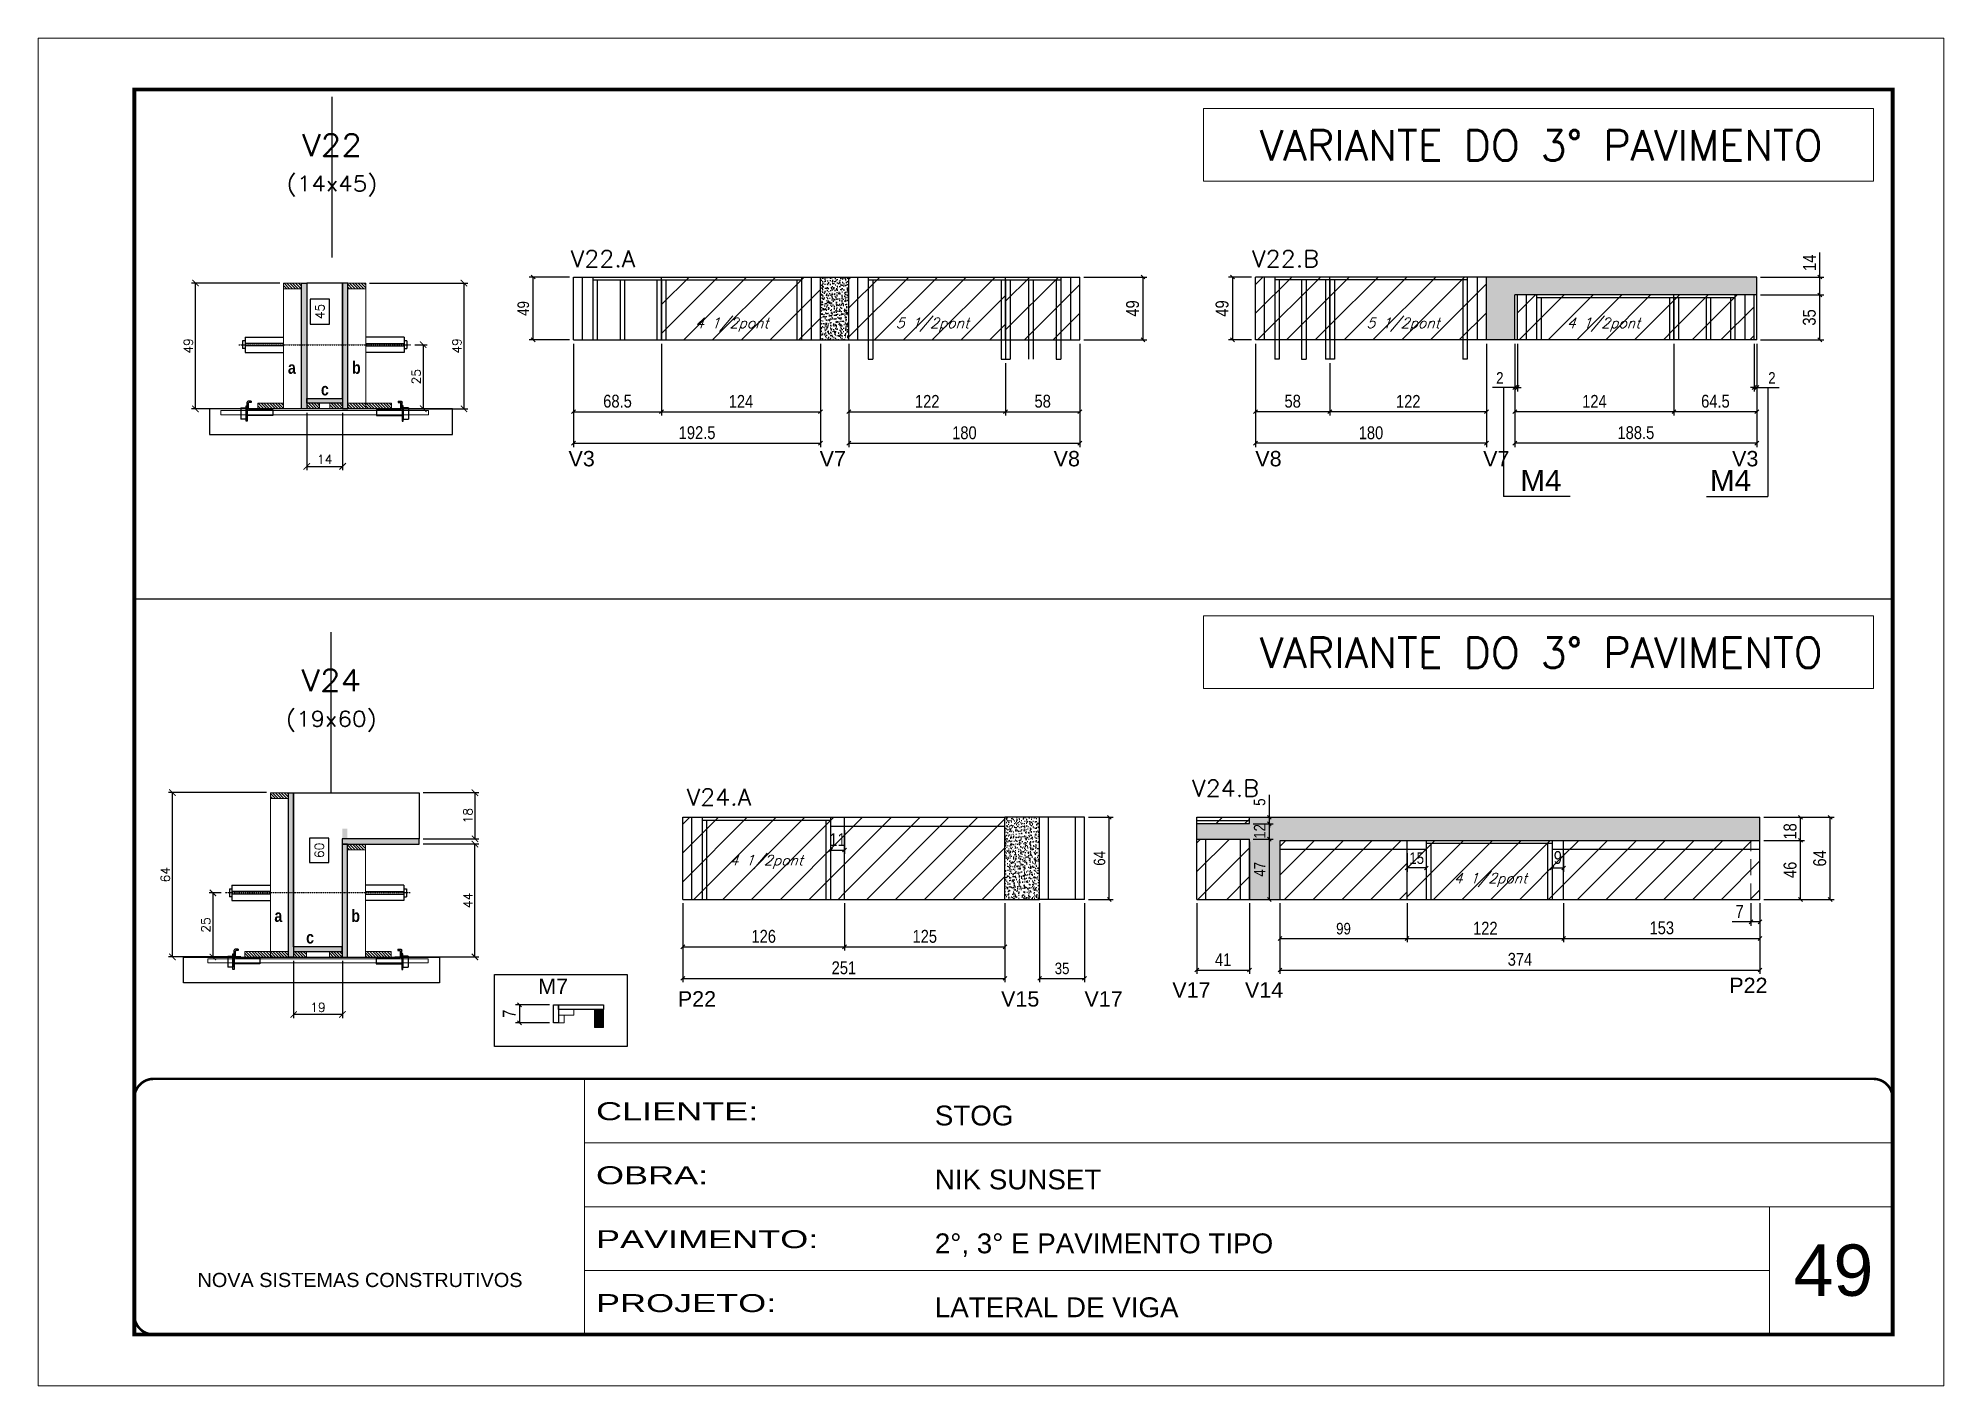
# Model space of a CAD drawing. Extents: x -10448 to -1189, y -11772 to 17235.
# Drawn here: x -10448 to -8963, y 2011 to 3061 of the extents above; entities that cross this region are included whole.
import ezdxf
from ezdxf.enums import TextEntityAlignment as Align

# ---------------------------------------------------------------- set-up
doc = ezdxf.new("R2010")
doc.units = 0
for name, pattern in [('CONTINUO', [0]), ('DASHED', [0.75, 0.5, -0.25]), ('HIDDEN', [0.375, 0.25, -0.125])]:
    doc.linetypes.add(name, pattern=pattern)
for name, color, linetype in [('5', 5, 'Continuous'), ('barrote', 251, 'Continuous'), ('COTA', 241, 'Continuous'), ('Cota Seção (2x)', 4, 'Continuous'), ('detalhes', 4, 'Continuous'), ('NOMENCLATURA', 7, 'Continuous'), ('Painéis', 200, 'Continuous'), ('presilha', 1, 'Continuous'), ('Reaproveitamento', 251, 'Continuous'), ('SARR_2.2x7', 40, 'Continuous'), ('SARR_3.5x7', 81, 'Continuous'), ('SARR_EDITAR', 141, 'Continuous'), ('TENSOR', 3, 'Continuous'), ('texto', 7, 'Continuous'), ('Texto de Titulo', 7, 'Continuous'), ('Texto Qtd Sarr', 242, 'Continuous')]:
    doc.layers.add(name, color=color, linetype=linetype)
for name, color, linetype, lineweight in [('CARIMBO', 255, 'Continuous', 9), ('CONCRETO', 251, 'Continuous', 25), ('Folhas', 255, 'Continuous', 9), ('Hachura', 251, 'Continuous', 9), ('Madeira', 126, 'Continuous', 18), ('Sarr 2.2x7', 40, 'Continuous', 9), ('SARRAFO DE PRESSAO', 251, 'DASHED', 9), ('SCO-___-LAJ', 2, 'Continuous', 0), ('Texto Seção', 7, 'Continuous', 15)]:
    doc.layers.add(name, color=color, linetype=linetype, lineweight=lineweight)
doc.styles.add('ARIAL', font='arial.ttf')
doc.styles.add('COTA TECNICA', font='techl___.ttf', dxfattribs={"height": 10})
doc.styles.add('COTA TECNICA-50', font='techl___.ttf', dxfattribs={"height": 9})
doc.styles.add('REGUA-120', font='ROMANS.shx', dxfattribs={"height": 15})
doc.styles.add('Romans', font='romans.shx')
doc.styles.get("Standard").update_dxf_attribs({"font": 'arial.ttf'})
doc.styles.add('TECNICA', font='techb___.ttf', dxfattribs={"height": 10})
doc.styles.add('Tecnologia', font='')
doc.styles.get('Tecnologia').set_extended_font_data('Forgotten Futurist')
doc.dimstyles.new('COTA PAINEL-50', dxfattribs={"dimtxt": 9, "dimasz": 3, "dimexe": 3, "dimexo": 3, "dimgap": 3, "dimtad": 1, "dimdec": 1, "dimzin": 12, "dimdsep": 46, "dimtxsty": 'COTA TECNICA-50', "dimblk1": 'OBLIQUE', "dimblk2": 'OBLIQUE', "dimsah": 1, "dimcen": 0.9, "dimclrd": 4, "dimclre": 4, "dimclrt": 240, "dimadec": 1, "dimazin": 3, "dimtfac": 1, "dimtdec": 1, "dimtmove": 0, "dimatfit": 3, "dimfxl": 1, "dimtolj": 1, "dimtzin": 12, "dimarcsym": 0})
doc.dimstyles.new('Cota Seção (2x)', dxfattribs={"dimtxt": 7, "dimasz": 5, "dimexe": 3, "dimexo": 3, "dimgap": 2, "dimtad": 3, "dimdec": 1, "dimlfac": 0.5, "dimzin": 12, "dimdsep": 46, "dimtxsty": 'Romans', "dimblk": 'ARCHTICK', "dimcen": 0, "dimclrd": 4, "dimclre": 4, "dimclrt": 1, "dimadec": 1, "dimazin": 3, "dimtfac": 1, "dimtdec": 1, "dimtmove": 0, "dimatfit": 3, "dimldrblk": 'OBLIQUE', "dimfxl": 1, "dimtolj": 1, "dimtzin": 12, "dimarcsym": 0})
doc.dimstyles.new('Cota Seção interna', dxfattribs={"dimtxt": 7, "dimasz": 6, "dimexe": 0.18, "dimexo": 2, "dimgap": -4, "dimtad": 3, "dimdec": 1, "dimlfac": 0.5, "dimzin": 12, "dimdsep": 46, "dimtxsty": 'Romans', "dimblk": 'ARCHTICK', "dimcen": 0.09, "dimse1": 1, "dimse2": 1, "dimsd1": 1, "dimsd2": 1, "dimclrd": 180, "dimclre": 5, "dimclrt": 1, "dimadec": 0, "dimazin": 3, "dimtfac": 1, "dimtdec": 1, "dimtofl": 0, "dimtmove": 0, "dimatfit": 3, "dimldrblk": 'ARCHTICK', "dimfxl": 1, "dimtolj": 1, "dimtzin": 0, "dimarcsym": 0})
doc.dimstyles.new('PAINEL', dxfattribs={"dimtxt": 10, "dimasz": 3, "dimexe": 3, "dimexo": 3, "dimgap": 3, "dimtad": 1, "dimdec": 1, "dimzin": 12, "dimdsep": 46, "dimtxsty": 'COTA TECNICA', "dimblk1": 'OBLIQUE', "dimblk2": 'OBLIQUE', "dimsah": 1, "dimcen": 0.9, "dimclrd": 4, "dimclre": 4, "dimclrt": 240, "dimadec": 1, "dimazin": 3, "dimtfac": 1, "dimtdec": 1, "dimtmove": 0, "dimatfit": 3, "dimfxl": 1, "dimtolj": 1, "dimtzin": 12, "dimarcsym": 0})
pattern_1 = [(45, (-139469.283, -18395.978), (-11.2253202, 11.2253202), [])]
pattern_2 = [(45, (-139480.411, -21817.761), (-11.2253202, 11.2253202), [])]
pattern_3 = [(315, (12325.0694, -5884.1912), (1.12253202, 1.12253202), [])]
pattern_4 = [(45, (-142510.367, -24455.159), (-11.2253202, 11.2253202), [])]
pattern_5 = [(45, (-142614.07, -24656.238), (-11.2253202, 11.2253202), [])]
pattern_6 = [(45, (-140598.972, -18566.162), (-11.2253202, 11.2253202), [])]

msp = doc.modelspace()

# ---------------------------------------------------------------- texts
at = {"layer": '5', "linetype": 'Continuous'}
for s, rotation, p in [('V3', 0.00004, (-10034.99, 2727.71)), ('V7', 0.00004, (-9839.3, 2727.71)), ('V8', 0.00004, (-9656.97, 2727.71)), ('V8', 359.99996, (-9499.83, 2727.71)), ('V7', 359.99996, (-9322.29, 2727.71)), ('V3', 359.99996, (-9128.32, 2727.71)), ('P22', 0.00004, (-9949.83, 2306.83)), ('V15', 0.00004, (-9697.93, 2306.83)), ('V17', 0.00004, (-9632.97, 2306.83)), ('V17', 0.00004, (-9564.52, 2313.83)), ('V14', 0.00004, (-9507.9, 2313.83)), ('P22', 0.00004, (-9130.52, 2317.33))]:
    msp.add_text(s, height=12, rotation=rotation, dxfattribs=at).set_placement(p)
at = {"layer": '5', "color": 7, "linetype": 'Continuous'}
msp.add_text('M7', height=12, rotation=359.99996, dxfattribs=at).set_placement((-10058.64, 2316.56))
at = {"layer": 'CARIMBO', "style": 'ARIAL'}
msp.add_text('49', height=40, dxfattribs=at).set_placement((-9080.42, 2081.47))
at = {"layer": 'detalhes', "style": 'TECNICA'}
for s, p in [('a', (-10253.61, 2799.8)), ('b', (-10203.64, 2799.81)), ('c', (-10227.91, 2782.97)), ('a', (-10264.17, 2372.78)), ('b', (-10204.2, 2372.79)), ('c', (-10239.43, 2355.95))]:
    msp.add_text(s, height=9.6, dxfattribs=at).set_placement(p)
at = {"layer": 'NOMENCLATURA', "linetype": 'Continuous'}
for p in [(-9293.29, 2708.49), (-9145.55, 2708.49)]:
    msp.add_text('M4', height=16.5, dxfattribs=at).set_placement(p)
at = {"layer": 'texto', "color": 2, "char_height": 8, "attachment_point": 5, "style": 'Romans'}
for s, insert in [('{\\Q19;\\C256;4 1/2pont}', (-9907.69, 2838.15)), ('{\\Q19;\\C256;5 1/2pont}', (-9751.45, 2838.15)), ('{\\Q19;\\C256;5 1/2pont}', (-9384.71, 2838.15)), ('{\\Q19;\\C256;4 1/2pont}', (-9228.48, 2838.15)), ('{\\Q19;\\C256;4 1/2pont}', (-9880.9, 2419.56)), ('{\\Q19;\\C256;4 1/2pont}', (-9316.59, 2405.56))]:
    msp.add_mtext(s, dxfattribs=dict(at, insert=insert))
at = {"layer": 'Texto Seção', "style": 'REGUA-120', "width": 1.05}
for s, p in [('V22.A', (-10033.23, 2882.95)), ('V22.B', (-9502.3, 2882.95)), ('V24.B', (-9549.02, 2470.41)), ('V24.A', (-9942.9, 2463.53))]:
    msp.add_text(s, height=13, dxfattribs=at).set_placement(p)
at = {"layer": 'Texto Seção', "char_height": 23.7362, "width": 640.4194, "attachment_point": 7, "style": 'REGUA-120'}
for insert in [(-9597.29, 2965.87), (-9597.29, 2570.68)]:
    msp.add_mtext('\\pxqc,t6;^JVARIANTE DO 3° PAVIMENTO', dxfattribs=dict(at, insert=insert))

# ---------------------------------------------------------------- blocks, each defined once
blk = doc.blocks.new('9999999999')
at = {"color": 30, "linetype": 'CONTINUO'}
for p, q in [((98564.6, 34230.2), (98564.6, 34429.4)), ((98564.6, 34379.6), (99584, 34379.6)), ((98564.6, 34329.8), (99488, 34329.8)), ((99584, 34329.8), (99488, 34329.8)), ((99488, 34329.8), (99488, 34230.2)), ((98564.6, 34280), (99488, 34280))]:
    blk.add_line(p, q, dxfattribs=at)
at = {"color": 30, "linetype": 'CONTINUO', "const_width": 2}
blk.add_lwpolyline([(99584, 34230.2), (99584, 34414.4, 0.414214), (99569, 34429.4), (98229, 34429.4, 0.414214), (98214, 34414.4), (98214, 34245.2, 0.414214), (98229, 34230.2), (99584, 34230.2)], format="xyb", dxfattribs=at)
at = {"layer": 'Folhas'}
blk.add_lwpolyline([(98139, 34190.2), (99624, 34190.2), (99624, 35240.2), (98139, 35240.2)], close=True, dxfattribs=at)
at = {"layer": 'Folhas', "color": 30, "const_width": 3}
blk.add_lwpolyline([(98214, 34230.2), (99584, 34230.2), (99584, 35200.2), (98214, 35200.2)], close=True, dxfattribs=at)
at = {"color": 7, "linetype": 'Continuous', "ltscale": 5, "style": 'ARIAL'}
for s, height, p in [('STOG', 15.48, (98837.7, 34393.1)), ('NIK SUNSET', 15.48, (98837.7, 34343.3)), ('2°, 3° E PAVIMENTO TIPO', 15.483, (98837.7, 34293.5)), ('NOVA SISTEMAS CONSTRUTIVOS', 11.059, (98263.2, 34267.2)), ('LATERAL DE VIGA', 15.483, (98837.7, 34243.7))]:
    blk.add_text(s, height=height, dxfattribs=at).set_placement(p)
at = {"layer": 'Folhas', "color": 7, "style": 'Tecnologia', "width": 1.5}
for s, p in [('CLIENTE:', (98573.7, 34397.2)), ('OBRA:', (98573.7, 34347.3)), ('PAVIMENTO:', (98573.7, 34297.5)), ('PROJETO:', (98573.7, 34247.7))]:
    blk.add_text(s, height=14, dxfattribs=at).set_placement(p)
blk = doc.blocks.new('_ArchTick')
at = {"color": 0, "linetype": 'ByBlock', "const_width": 0.15}
blk.add_lwpolyline([(-0.5, -0.5), (0.5, 0.5)], dxfattribs=at)
blk = doc.blocks.new('*D786')
at = {"layer": 'COTA', "color": 4, "lineweight": -2, "transparency": 16777216}
for p, q in [((-10260, 2870.5), (-10328.7, 2870.5)), ((-10325.7, 2772.5), (-10325.7, 2870.5)), ((-10280, 2772.5), (-10328.7, 2772.5))]:
    blk.add_line(p, q, dxfattribs=at)
at = {"layer": 'Defpoints', "color": 0, "transparency": 16777216}
for p in [(-10325.7, 2870.5), (-10257, 2870.5), (-10277, 2772.5)]:
    blk.add_point(p, dxfattribs=at)
at = {"layer": 'COTA', "color": 4, "lineweight": -2, "transparency": 16777216, "xscale": 5, "yscale": 5, "zscale": 5}
for p, rotation in [((-10325.7, 2870.5), 90), ((-10325.7, 2772.5), 270)]:
    blk.add_blockref('_ArchTick', p, dxfattribs=dict(at, rotation=rotation))
at = {"layer": 'COTA', "color": 1, "transparency": 16777216, "insert": (-10331.2, 2821.5), "char_height": 7, "attachment_point": 5, "rotation": 90, "style": 'Romans'}
blk.add_mtext('\\A1;49', dxfattribs=at)
blk = doc.blocks.new('_Oblique')
at = {"color": 0, "linetype": 'ByBlock', "lineweight": -2}
blk.add_line((-0.5, -0.5), (0.5, 0.5), dxfattribs=at)
blk = doc.blocks.new('*D787')
at = {"layer": 'Cota Seção (2x)', "color": 180, "lineweight": -2, "transparency": 16777216}
for p, q in [((-10221.2, 2858), (-10236.2, 2858)), ((-10236.2, 2858), (-10236.2, 2838.6)), ((-10221.2, 2838.6), (-10221.2, 2858)), ((-10236.2, 2838.6), (-10221.2, 2838.6))]:
    blk.add_line(p, q, dxfattribs=at)
at = {"layer": 'Defpoints', "color": 0, "transparency": 16777216}
for p in [(-10239, 2870.5), (-10217.2, 2870.5), (-10239, 2780.5)]:
    blk.add_point(p, dxfattribs=at)
at = {"layer": 'Cota Seção (2x)', "color": 1, "transparency": 16777216, "insert": (-10228.7, 2848.3), "char_height": 7, "attachment_point": 5, "rotation": 90, "style": 'Romans'}
blk.add_mtext('\\A1;45', dxfattribs=at)
blk = doc.blocks.new('*D788')
at = {"layer": 'COTA', "color": 4, "lineweight": -2, "transparency": 16777216}
for p, q in [((-10190, 2870.5), (-10113.5, 2870.5)), ((-10116.5, 2870.5), (-10116.5, 2772.5)), ((-10170, 2772.5), (-10113.5, 2772.5))]:
    blk.add_line(p, q, dxfattribs=at)
at = {"layer": 'Defpoints', "color": 0, "transparency": 16777216}
for p in [(-10193, 2870.5), (-10173, 2772.5), (-10116.5, 2772.5)]:
    blk.add_point(p, dxfattribs=at)
at = {"layer": 'COTA', "color": 4, "lineweight": -2, "transparency": 16777216, "xscale": 5, "yscale": 5, "zscale": 5}
for p, rotation in [((-10116.5, 2870.5), 90), ((-10116.5, 2772.5), 270)]:
    blk.add_blockref('_ArchTick', p, dxfattribs=dict(at, rotation=rotation))
at = {"layer": 'COTA', "color": 1, "transparency": 16777216, "insert": (-10122, 2821.5), "char_height": 7, "attachment_point": 5, "rotation": 90, "style": 'Romans'}
blk.add_mtext('\\A1;49', dxfattribs=at)
blk = doc.blocks.new('PRESILHA METÁLICA 1')
at = {"layer": 'presilha'}
for p, q in [((0, 13), (6, 13)), ((0, 13), (0, 0)), ((6, 0), (0, 0)), ((6, 15.5), (7.5, 15.5)), ((6, -2.5), (6, 15.5)), ((6, 13), (6, 0)), ((7.5, 10.6), (7.5, 19.9)), ((7.5, 15.5), (7.5, -2.5)), ((37.5, 4.1), (7.5, 4.1)), ((12, 21), (8.6, 21)), ((9, 11.6), (9, 18.9)), ((12, 19.5), (9.6, 19.5)), ((37.5, 11), (9.6, 11)), ((12, 21), (12, 19.5)), ((37.5, 11), (37.5, 4.1)), ((7.5, -2.5), (6, -2.5))]:
    blk.add_line(p, q, dxfattribs=at)
for centre, radius, start, end in [((8.6, 19.9), 1.14, 90, 180), ((9.6, 18.9), 0.57, 90, 180), ((9.6, 11.6), 0.57, 180, 270)]:
    blk.add_arc(centre, radius, start, end, dxfattribs=at)
blk = doc.blocks.new('*D789')
at = {"layer": 'COTA', "color": 4, "lineweight": -2, "transparency": 16777216}
for p, q in [((-10239, 2769.5), (-10239, 2724.7)), ((-10211, 2769.5), (-10211, 2724.7)), ((-10239, 2727.7), (-10211, 2727.7))]:
    blk.add_line(p, q, dxfattribs=at)
at = {"layer": 'Defpoints', "color": 0, "transparency": 16777216}
for p in [(-10239, 2772.5), (-10211, 2772.5), (-10211, 2727.7)]:
    blk.add_point(p, dxfattribs=at)
at = {"layer": 'COTA', "color": 4, "lineweight": -2, "transparency": 16777216, "xscale": 5, "yscale": 5, "zscale": 5, "rotation": 180}
blk.add_blockref('_ArchTick', (-10239, 2727.7), dxfattribs=at)
at = {"layer": 'COTA', "color": 4, "lineweight": -2, "transparency": 16777216, "xscale": 5, "yscale": 5, "zscale": 5}
blk.add_blockref('_ArchTick', (-10211, 2727.7), dxfattribs=at)
at = {"layer": 'COTA', "color": 1, "transparency": 16777216, "insert": (-10225, 2733.2), "char_height": 7, "attachment_point": 5, "style": 'Romans'}
blk.add_mtext('\\A1;14', dxfattribs=at)
blk = doc.blocks.new('*D1869')
at = {"layer": 'COTA', "color": 4, "lineweight": -2, "transparency": 16777216}
for p, q in [((-10154.7, 2822.5), (-10145.2, 2822.5)), ((-10148.2, 2822.5), (-10148.2, 2772.5)), ((-10170, 2772.5), (-10145.2, 2772.5))]:
    blk.add_line(p, q, dxfattribs=at)
at = {"layer": 'Defpoints', "color": 0, "transparency": 16777216}
for p in [(-10157.7, 2822.5), (-10173, 2772.5), (-10148.2, 2772.5)]:
    blk.add_point(p, dxfattribs=at)
at = {"layer": 'COTA', "color": 4, "lineweight": -2, "transparency": 16777216, "xscale": 5, "yscale": 5, "zscale": 5}
for p, rotation in [((-10148.2, 2822.5), 90), ((-10148.2, 2772.5), 270)]:
    blk.add_blockref('_ArchTick', p, dxfattribs=dict(at, rotation=rotation))
at = {"layer": 'COTA', "color": 1, "transparency": 16777216, "insert": (-10153.7, 2797.5), "char_height": 7, "attachment_point": 5, "rotation": 90, "style": 'Romans'}
blk.add_mtext('\\A1;25', dxfattribs=at)
blk = doc.blocks.new('titulo1')
at = {"layer": 'Defpoints', "color": 252, "linetype": 'HIDDEN', "ltscale": 2}
blk.add_line((0, 0), (0, 125), dxfattribs=at)
at = {"layer": 'Defpoints', "style": 'Romans', "oblique": 15}
blk.add_attdef('FOLHA', text='', height=10, dxfattribs=at).set_placement((0, 15.6), align=Align.MIDDLE_CENTER)
at = {"layer": 'Texto Qtd Sarr', "color": 3, "style": 'Romans', "oblique": 15}
for tag, height, p in [('TITULO', 17, (0, 71.4)), ('SEÇÃO', 12, (0, 41.5))]:
    blk.add_attdef(tag, text='', height=height, dxfattribs=at).set_placement(p, align=Align.MIDDLE_CENTER)
blk = doc.blocks.new('*D797')
at = {"layer": 'COTA', "color": 4, "linetype": 'ByBlock', "lineweight": -2, "transparency": 16777216}
for p, q in [((-10031.1, 2823.2), (-10031.1, 2767.3)), ((-9962.6, 2823.2), (-9962.6, 2767.3)), ((-10031.1, 2770.3), (-9962.6, 2770.3))]:
    blk.add_line(p, q, dxfattribs=at)
at = {"layer": 'Defpoints', "color": 0, "linetype": 'ByBlock', "transparency": 16777216}
for p in [(-10031.1, 2826.2), (-9962.6, 2826.2), (-9962.6, 2770.3)]:
    blk.add_point(p, dxfattribs=at)
at = {"layer": 'COTA', "color": 4, "linetype": 'ByBlock', "lineweight": -2, "transparency": 16777216, "xscale": 3, "yscale": 3, "zscale": 3, "rotation": 180}
blk.add_blockref('_Oblique', (-10031.1, 2770.3), dxfattribs=at)
at = {"layer": 'COTA', "color": 4, "linetype": 'ByBlock', "lineweight": -2, "transparency": 16777216, "xscale": 3, "yscale": 3, "zscale": 3}
blk.add_blockref('_Oblique', (-9962.6, 2770.3), dxfattribs=at)
at = {"layer": 'COTA', "color": 240, "linetype": 'ByBlock', "transparency": 16777216, "insert": (-9996.8, 2778.4), "char_height": 10, "attachment_point": 5, "style": 'COTA TECNICA'}
blk.add_mtext('\\A1;68.5', dxfattribs=at)
blk = doc.blocks.new('*D798')
at = {"layer": 'COTA', "color": 4, "linetype": 'ByBlock', "lineweight": -2, "transparency": 16777216}
for p, q in [((-9962.6, 2823.2), (-9962.6, 2767.3)), ((-9838.6, 2823.2), (-9838.6, 2767.3)), ((-9962.6, 2770.3), (-9838.6, 2770.3))]:
    blk.add_line(p, q, dxfattribs=at)
at = {"layer": 'Defpoints', "color": 0, "linetype": 'ByBlock', "transparency": 16777216}
for p in [(-9962.6, 2826.2), (-9838.6, 2826.2), (-9838.6, 2770.3)]:
    blk.add_point(p, dxfattribs=at)
at = {"layer": 'COTA', "color": 4, "linetype": 'ByBlock', "lineweight": -2, "transparency": 16777216, "xscale": 3, "yscale": 3, "zscale": 3, "rotation": 180}
blk.add_blockref('_Oblique', (-9962.6, 2770.3), dxfattribs=at)
at = {"layer": 'COTA', "color": 4, "linetype": 'ByBlock', "lineweight": -2, "transparency": 16777216, "xscale": 3, "yscale": 3, "zscale": 3}
blk.add_blockref('_Oblique', (-9838.6, 2770.3), dxfattribs=at)
at = {"layer": 'COTA', "color": 240, "linetype": 'ByBlock', "transparency": 16777216, "insert": (-9900.6, 2778.3), "char_height": 10, "attachment_point": 5, "style": 'COTA TECNICA'}
blk.add_mtext('\\A1;124', dxfattribs=at)
blk = doc.blocks.new('*D1877')
at = {"layer": 'COTA', "color": 4, "linetype": 'ByBlock', "lineweight": -2, "transparency": 16777216}
for p, q in [((-10031.1, 2823.2), (-10031.1, 2742.7)), ((-9838.6, 2823.2), (-9838.6, 2742.7)), ((-10031.1, 2745.7), (-9838.6, 2745.7))]:
    blk.add_line(p, q, dxfattribs=at)
at = {"layer": 'Defpoints', "color": 0, "linetype": 'ByBlock', "transparency": 16777216}
for p in [(-10031.1, 2826.2), (-9838.6, 2826.2), (-9838.6, 2745.7)]:
    blk.add_point(p, dxfattribs=at)
at = {"layer": 'COTA', "color": 4, "linetype": 'ByBlock', "lineweight": -2, "transparency": 16777216, "xscale": 3, "yscale": 3, "zscale": 3, "rotation": 180}
blk.add_blockref('_Oblique', (-10031.1, 2745.7), dxfattribs=at)
at = {"layer": 'COTA', "color": 4, "linetype": 'ByBlock', "lineweight": -2, "transparency": 16777216, "xscale": 3, "yscale": 3, "zscale": 3}
blk.add_blockref('_Oblique', (-9838.6, 2745.7), dxfattribs=at)
at = {"layer": 'COTA', "color": 240, "linetype": 'ByBlock', "transparency": 16777216, "insert": (-9934.8, 2753.9), "char_height": 10, "attachment_point": 5, "style": 'COTA TECNICA'}
blk.add_mtext('\\A1;192.5', dxfattribs=at)
blk = doc.blocks.new('*D799')
at = {"layer": 'COTA', "color": 4, "linetype": 'ByBlock', "lineweight": -2, "transparency": 16777216}
for p, q in [((-9816.5, 2823.2), (-9816.5, 2767.3)), ((-9694.5, 2808.2), (-9694.5, 2767.3)), ((-9816.5, 2770.3), (-9694.5, 2770.3))]:
    blk.add_line(p, q, dxfattribs=at)
at = {"layer": 'Defpoints', "color": 0, "linetype": 'ByBlock', "transparency": 16777216}
for p in [(-9816.5, 2826.2), (-9694.5, 2811.2), (-9694.5, 2770.3)]:
    blk.add_point(p, dxfattribs=at)
at = {"layer": 'COTA', "color": 4, "linetype": 'ByBlock', "lineweight": -2, "transparency": 16777216, "xscale": 3, "yscale": 3, "zscale": 3, "rotation": 180}
blk.add_blockref('_Oblique', (-9816.5, 2770.3), dxfattribs=at)
at = {"layer": 'COTA', "color": 4, "linetype": 'ByBlock', "lineweight": -2, "transparency": 16777216, "xscale": 3, "yscale": 3, "zscale": 3}
blk.add_blockref('_Oblique', (-9694.5, 2770.3), dxfattribs=at)
at = {"layer": 'COTA', "color": 240, "linetype": 'ByBlock', "transparency": 16777216, "insert": (-9755.5, 2778.3), "char_height": 10, "attachment_point": 5, "style": 'COTA TECNICA'}
blk.add_mtext('\\A1;122', dxfattribs=at)
blk = doc.blocks.new('*D800')
at = {"layer": 'COTA', "color": 4, "linetype": 'ByBlock', "lineweight": -2, "transparency": 16777216}
for p, q in [((-9636.5, 2823.2), (-9636.5, 2767.3)), ((-9694.5, 2808.2), (-9694.5, 2767.3)), ((-9694.5, 2770.3), (-9636.5, 2770.3))]:
    blk.add_line(p, q, dxfattribs=at)
at = {"layer": 'Defpoints', "color": 0, "linetype": 'ByBlock', "transparency": 16777216}
for p in [(-9636.5, 2826.2), (-9694.5, 2811.2), (-9636.5, 2770.3)]:
    blk.add_point(p, dxfattribs=at)
at = {"layer": 'COTA', "color": 4, "linetype": 'ByBlock', "lineweight": -2, "transparency": 16777216, "xscale": 3, "yscale": 3, "zscale": 3, "rotation": 180}
blk.add_blockref('_Oblique', (-9694.5, 2770.3), dxfattribs=at)
at = {"layer": 'COTA', "color": 4, "linetype": 'ByBlock', "lineweight": -2, "transparency": 16777216, "xscale": 3, "yscale": 3, "zscale": 3}
blk.add_blockref('_Oblique', (-9636.5, 2770.3), dxfattribs=at)
at = {"layer": 'COTA', "color": 240, "linetype": 'ByBlock', "transparency": 16777216, "insert": (-9665.5, 2778.4), "char_height": 10, "attachment_point": 5, "style": 'COTA TECNICA'}
blk.add_mtext('\\A1;58', dxfattribs=at)
blk = doc.blocks.new('*D801')
at = {"layer": 'COTA', "color": 4, "linetype": 'ByBlock', "lineweight": -2, "transparency": 16777216}
for p, q in [((-9816.5, 2823.2), (-9816.5, 2742.7)), ((-9636.5, 2823.2), (-9636.5, 2742.7)), ((-9816.5, 2745.7), (-9636.5, 2745.7))]:
    blk.add_line(p, q, dxfattribs=at)
at = {"layer": 'Defpoints', "color": 0, "linetype": 'ByBlock', "transparency": 16777216}
for p in [(-9816.5, 2826.2), (-9636.5, 2826.2), (-9636.5, 2745.7)]:
    blk.add_point(p, dxfattribs=at)
at = {"layer": 'COTA', "color": 4, "linetype": 'ByBlock', "lineweight": -2, "transparency": 16777216, "xscale": 3, "yscale": 3, "zscale": 3, "rotation": 180}
blk.add_blockref('_Oblique', (-9816.5, 2745.7), dxfattribs=at)
at = {"layer": 'COTA', "color": 4, "linetype": 'ByBlock', "lineweight": -2, "transparency": 16777216, "xscale": 3, "yscale": 3, "zscale": 3}
blk.add_blockref('_Oblique', (-9636.5, 2745.7), dxfattribs=at)
at = {"layer": 'COTA', "color": 240, "linetype": 'ByBlock', "transparency": 16777216, "insert": (-9726.5, 2753.8), "char_height": 10, "attachment_point": 5, "style": 'COTA TECNICA'}
blk.add_mtext('\\A1;180', dxfattribs=at)
blk = doc.blocks.new('*D802')
at = {"layer": 'COTA', "color": 4, "linetype": 'ByBlock', "lineweight": -2, "transparency": 16777216}
for p, q in [((-9633.5, 2875.2), (-9584.3, 2875.2)), ((-9587.3, 2826.2), (-9587.3, 2875.2)), ((-9633.5, 2826.2), (-9584.3, 2826.2))]:
    blk.add_line(p, q, dxfattribs=at)
at = {"layer": 'Defpoints', "color": 0, "linetype": 'ByBlock', "transparency": 16777216}
for p in [(-9636.5, 2875.2), (-9587.3, 2875.2), (-9636.5, 2826.2)]:
    blk.add_point(p, dxfattribs=at)
at = {"layer": 'COTA', "color": 4, "linetype": 'ByBlock', "lineweight": -2, "transparency": 16777216, "xscale": 3, "yscale": 3, "zscale": 3}
for p, rotation in [((-9587.3, 2875.2), 90), ((-9587.3, 2826.2), 270)]:
    blk.add_blockref('_Oblique', p, dxfattribs=dict(at, rotation=rotation))
at = {"layer": 'COTA', "color": 240, "linetype": 'ByBlock', "transparency": 16777216, "insert": (-9595.4, 2850.7), "char_height": 10, "attachment_point": 5, "rotation": 90, "style": 'COTA TECNICA'}
blk.add_mtext('\\A1;49', dxfattribs=at)
blk = doc.blocks.new('*D803')
at = {"layer": 'COTA', "color": 4, "linetype": 'ByBlock', "lineweight": -2, "transparency": 16777216}
for p, q in [((-9173.6, 2823.2), (-9173.6, 2767.3)), ((-9109.1, 2823.2), (-9109.1, 2767.3)), ((-9109.1, 2770.3), (-9173.6, 2770.3))]:
    blk.add_line(p, q, dxfattribs=at)
at = {"layer": 'Defpoints', "color": 0, "linetype": 'ByBlock', "transparency": 16777216}
for p in [(-9173.6, 2826.2), (-9109.1, 2826.2), (-9173.6, 2770.3)]:
    blk.add_point(p, dxfattribs=at)
at = {"layer": 'COTA', "color": 4, "linetype": 'ByBlock', "lineweight": -2, "transparency": 16777216, "xscale": 3, "yscale": 3, "zscale": 3, "rotation": 180}
blk.add_blockref('_Oblique', (-9173.6, 2770.3), dxfattribs=at)
at = {"layer": 'COTA', "color": 4, "linetype": 'ByBlock', "lineweight": -2, "transparency": 16777216, "xscale": 3, "yscale": 3, "zscale": 3}
blk.add_blockref('_Oblique', (-9109.1, 2770.3), dxfattribs=at)
at = {"layer": 'COTA', "color": 240, "linetype": 'ByBlock', "transparency": 16777216, "insert": (-9141.3, 2778.4), "char_height": 10, "attachment_point": 5, "style": 'COTA TECNICA'}
blk.add_mtext('\\A1;64.5', dxfattribs=at)
blk = doc.blocks.new('*D804')
at = {"layer": 'COTA', "color": 4, "linetype": 'ByBlock', "lineweight": -2, "transparency": 16777216}
for p, q in [((-9297.6, 2823.2), (-9297.6, 2767.3)), ((-9173.6, 2823.2), (-9173.6, 2767.3)), ((-9173.6, 2770.3), (-9297.6, 2770.3))]:
    blk.add_line(p, q, dxfattribs=at)
at = {"layer": 'Defpoints', "color": 0, "linetype": 'ByBlock', "transparency": 16777216}
for p in [(-9297.6, 2826.2), (-9173.6, 2826.2), (-9297.6, 2770.3)]:
    blk.add_point(p, dxfattribs=at)
at = {"layer": 'COTA', "color": 4, "linetype": 'ByBlock', "lineweight": -2, "transparency": 16777216, "xscale": 3, "yscale": 3, "zscale": 3, "rotation": 180}
blk.add_blockref('_Oblique', (-9297.6, 2770.3), dxfattribs=at)
at = {"layer": 'COTA', "color": 4, "linetype": 'ByBlock', "lineweight": -2, "transparency": 16777216, "xscale": 3, "yscale": 3, "zscale": 3}
blk.add_blockref('_Oblique', (-9173.6, 2770.3), dxfattribs=at)
at = {"layer": 'COTA', "color": 240, "linetype": 'ByBlock', "transparency": 16777216, "insert": (-9235.6, 2778.3), "char_height": 10, "attachment_point": 5, "style": 'COTA TECNICA'}
blk.add_mtext('\\A1;124', dxfattribs=at)
blk = doc.blocks.new('*D1878')
at = {"layer": 'COTA', "color": 4, "linetype": 'ByBlock', "lineweight": -2, "transparency": 16777216}
for p, q in [((-9297.6, 2823.2), (-9297.6, 2742.7)), ((-9109.1, 2823.2), (-9109.1, 2742.7)), ((-9109.1, 2745.7), (-9297.6, 2745.7))]:
    blk.add_line(p, q, dxfattribs=at)
at = {"layer": 'Defpoints', "color": 0, "linetype": 'ByBlock', "transparency": 16777216}
for p in [(-9297.6, 2826.2), (-9109.1, 2826.2), (-9297.6, 2745.7)]:
    blk.add_point(p, dxfattribs=at)
at = {"layer": 'COTA', "color": 4, "linetype": 'ByBlock', "lineweight": -2, "transparency": 16777216, "xscale": 3, "yscale": 3, "zscale": 3, "rotation": 180}
blk.add_blockref('_Oblique', (-9297.6, 2745.7), dxfattribs=at)
at = {"layer": 'COTA', "color": 4, "linetype": 'ByBlock', "lineweight": -2, "transparency": 16777216, "xscale": 3, "yscale": 3, "zscale": 3}
blk.add_blockref('_Oblique', (-9109.1, 2745.7), dxfattribs=at)
at = {"layer": 'COTA', "color": 240, "linetype": 'ByBlock', "transparency": 16777216, "insert": (-9203.3, 2753.9), "char_height": 10, "attachment_point": 5, "style": 'COTA TECNICA'}
blk.add_mtext('\\A1;188.5', dxfattribs=at)
blk = doc.blocks.new('*D805')
at = {"layer": 'COTA', "color": 4, "linetype": 'ByBlock', "lineweight": -2, "transparency": 16777216}
for p, q in [((-9319.7, 2823.2), (-9319.7, 2767.3)), ((-9441.7, 2808.2), (-9441.7, 2767.3)), ((-9319.7, 2770.3), (-9441.7, 2770.3))]:
    blk.add_line(p, q, dxfattribs=at)
at = {"layer": 'Defpoints', "color": 0, "linetype": 'ByBlock', "transparency": 16777216}
for p in [(-9319.7, 2826.2), (-9441.7, 2811.2), (-9441.7, 2770.3)]:
    blk.add_point(p, dxfattribs=at)
at = {"layer": 'COTA', "color": 4, "linetype": 'ByBlock', "lineweight": -2, "transparency": 16777216, "xscale": 3, "yscale": 3, "zscale": 3, "rotation": 180}
blk.add_blockref('_Oblique', (-9441.7, 2770.3), dxfattribs=at)
at = {"layer": 'COTA', "color": 4, "linetype": 'ByBlock', "lineweight": -2, "transparency": 16777216, "xscale": 3, "yscale": 3, "zscale": 3}
blk.add_blockref('_Oblique', (-9319.7, 2770.3), dxfattribs=at)
at = {"layer": 'COTA', "color": 240, "linetype": 'ByBlock', "transparency": 16777216, "insert": (-9380.7, 2778.3), "char_height": 10, "attachment_point": 5, "style": 'COTA TECNICA'}
blk.add_mtext('\\A1;122', dxfattribs=at)
blk = doc.blocks.new('*D806')
at = {"layer": 'COTA', "color": 4, "linetype": 'ByBlock', "lineweight": -2, "transparency": 16777216}
for p, q in [((-9499.7, 2823.2), (-9499.7, 2767.3)), ((-9441.7, 2808.2), (-9441.7, 2767.3)), ((-9441.7, 2770.3), (-9499.7, 2770.3))]:
    blk.add_line(p, q, dxfattribs=at)
at = {"layer": 'Defpoints', "color": 0, "linetype": 'ByBlock', "transparency": 16777216}
for p in [(-9499.7, 2826.2), (-9441.7, 2811.2), (-9499.7, 2770.3)]:
    blk.add_point(p, dxfattribs=at)
at = {"layer": 'COTA', "color": 4, "linetype": 'ByBlock', "lineweight": -2, "transparency": 16777216, "xscale": 3, "yscale": 3, "zscale": 3, "rotation": 180}
blk.add_blockref('_Oblique', (-9499.7, 2770.3), dxfattribs=at)
at = {"layer": 'COTA', "color": 4, "linetype": 'ByBlock', "lineweight": -2, "transparency": 16777216, "xscale": 3, "yscale": 3, "zscale": 3}
blk.add_blockref('_Oblique', (-9441.7, 2770.3), dxfattribs=at)
at = {"layer": 'COTA', "color": 240, "linetype": 'ByBlock', "transparency": 16777216, "insert": (-9470.7, 2778.4), "char_height": 10, "attachment_point": 5, "style": 'COTA TECNICA'}
blk.add_mtext('\\A1;58', dxfattribs=at)
blk = doc.blocks.new('*D807')
at = {"layer": 'COTA', "color": 4, "linetype": 'ByBlock', "lineweight": -2, "transparency": 16777216}
for p, q in [((-9499.7, 2823.2), (-9499.7, 2742.7)), ((-9319.7, 2823.2), (-9319.7, 2742.7)), ((-9319.7, 2745.7), (-9499.7, 2745.7))]:
    blk.add_line(p, q, dxfattribs=at)
at = {"layer": 'Defpoints', "color": 0, "linetype": 'ByBlock', "transparency": 16777216}
for p in [(-9499.7, 2826.2), (-9319.7, 2826.2), (-9499.7, 2745.7)]:
    blk.add_point(p, dxfattribs=at)
at = {"layer": 'COTA', "color": 4, "linetype": 'ByBlock', "lineweight": -2, "transparency": 16777216, "xscale": 3, "yscale": 3, "zscale": 3, "rotation": 180}
blk.add_blockref('_Oblique', (-9499.7, 2745.7), dxfattribs=at)
at = {"layer": 'COTA', "color": 4, "linetype": 'ByBlock', "lineweight": -2, "transparency": 16777216, "xscale": 3, "yscale": 3, "zscale": 3}
blk.add_blockref('_Oblique', (-9319.7, 2745.7), dxfattribs=at)
at = {"layer": 'COTA', "color": 240, "linetype": 'ByBlock', "transparency": 16777216, "insert": (-9409.7, 2753.8), "char_height": 10, "attachment_point": 5, "style": 'COTA TECNICA'}
blk.add_mtext('\\A1;180', dxfattribs=at)
blk = doc.blocks.new('*D808')
at = {"layer": 'COTA', "color": 4, "linetype": 'ByBlock', "lineweight": -2, "transparency": 16777216}
for p, q in [((-9106.1, 2861.2), (-9056.9, 2861.2)), ((-9059.9, 2826.2), (-9059.9, 2861.2)), ((-9106.1, 2826.2), (-9056.9, 2826.2))]:
    blk.add_line(p, q, dxfattribs=at)
at = {"layer": 'Defpoints', "color": 0, "linetype": 'ByBlock', "transparency": 16777216}
for p in [(-9109.1, 2861.2), (-9059.9, 2861.2), (-9109.1, 2826.2)]:
    blk.add_point(p, dxfattribs=at)
at = {"layer": 'COTA', "color": 4, "linetype": 'ByBlock', "lineweight": -2, "transparency": 16777216, "xscale": 3, "yscale": 3, "zscale": 3}
for p, rotation in [((-9059.9, 2861.2), 90), ((-9059.9, 2826.2), 270)]:
    blk.add_blockref('_Oblique', p, dxfattribs=dict(at, rotation=rotation))
at = {"layer": 'COTA', "color": 240, "linetype": 'ByBlock', "transparency": 16777216, "insert": (-9068.1, 2843.7), "char_height": 10, "attachment_point": 5, "rotation": 90, "style": 'COTA TECNICA'}
blk.add_mtext('\\A1;35', dxfattribs=at)
blk = doc.blocks.new('*D1879')
at = {"layer": 'COTA', "color": 4, "linetype": 'ByBlock', "lineweight": -2, "transparency": 16777216}
for p, q in [((-9059.9, 2875.2), (-9059.9, 2894.3)), ((-9106.1, 2875.2), (-9056.9, 2875.2)), ((-9059.9, 2861.2), (-9059.9, 2875.2)), ((-9106.1, 2861.2), (-9056.9, 2861.2))]:
    blk.add_line(p, q, dxfattribs=at)
at = {"layer": 'Defpoints', "color": 0, "linetype": 'ByBlock', "transparency": 16777216}
for p in [(-9109.1, 2875.2), (-9059.9, 2875.2), (-9109.1, 2861.2)]:
    blk.add_point(p, dxfattribs=at)
at = {"layer": 'COTA', "color": 4, "linetype": 'ByBlock', "lineweight": -2, "transparency": 16777216, "xscale": 3, "yscale": 3, "zscale": 3}
for p, rotation in [((-9059.9, 2875.2), 90), ((-9059.9, 2861.2), 270)]:
    blk.add_blockref('_Oblique', p, dxfattribs=dict(at, rotation=rotation))
at = {"layer": 'COTA', "color": 240, "linetype": 'ByBlock', "transparency": 16777216, "insert": (-9068, 2886.3), "char_height": 10, "attachment_point": 5, "rotation": 90, "style": 'COTA TECNICA'}
blk.add_mtext('\\A1;14', dxfattribs=at)
blk = doc.blocks.new('*D1880')
at = {"layer": 'COTA', "color": 4, "linetype": 'ByBlock', "lineweight": -2, "transparency": 16777216}
for p, q in [((-9502.7, 2875.2), (-9520.6, 2875.2)), ((-9517.6, 2875.2), (-9517.6, 2826.2)), ((-9502.7, 2826.2), (-9520.6, 2826.2))]:
    blk.add_line(p, q, dxfattribs=at)
at = {"layer": 'Defpoints', "color": 0, "linetype": 'ByBlock', "transparency": 16777216}
for p in [(-9499.7, 2875.2), (-9517.6, 2826.2), (-9499.7, 2826.2)]:
    blk.add_point(p, dxfattribs=at)
at = {"layer": 'COTA', "color": 4, "linetype": 'ByBlock', "lineweight": -2, "transparency": 16777216, "xscale": 3, "yscale": 3, "zscale": 3}
for p, rotation in [((-9517.6, 2875.2), 90), ((-9517.6, 2826.2), 270)]:
    blk.add_blockref('_Oblique', p, dxfattribs=dict(at, rotation=rotation))
at = {"layer": 'COTA', "color": 240, "linetype": 'ByBlock', "transparency": 16777216, "insert": (-9525.7, 2850.7), "char_height": 10, "attachment_point": 5, "rotation": 90, "style": 'COTA TECNICA'}
blk.add_mtext('\\A1;49', dxfattribs=at)
blk = doc.blocks.new('*D1881')
at = {"layer": 'COTA', "color": 4, "linetype": 'ByBlock', "lineweight": -2, "transparency": 16777216}
for p, q in [((-10034.1, 2875.2), (-10065.6, 2875.2)), ((-10062.6, 2826.2), (-10062.6, 2875.2)), ((-10034.1, 2826.2), (-10065.6, 2826.2))]:
    blk.add_line(p, q, dxfattribs=at)
at = {"layer": 'Defpoints', "color": 0, "linetype": 'ByBlock', "transparency": 16777216}
for p in [(-10062.6, 2875.2), (-10031.1, 2875.2), (-10031.1, 2826.2)]:
    blk.add_point(p, dxfattribs=at)
at = {"layer": 'COTA', "color": 4, "linetype": 'ByBlock', "lineweight": -2, "transparency": 16777216, "xscale": 3, "yscale": 3, "zscale": 3}
for p, rotation in [((-10062.6, 2875.2), 90), ((-10062.6, 2826.2), 270)]:
    blk.add_blockref('_Oblique', p, dxfattribs=dict(at, rotation=rotation))
at = {"layer": 'COTA', "color": 240, "linetype": 'ByBlock', "transparency": 16777216, "insert": (-10070.2, 2850.7), "char_height": 9, "attachment_point": 5, "rotation": 90, "style": 'COTA TECNICA-50'}
blk.add_mtext('\\A1;49', dxfattribs=at)
blk = doc.blocks.new('*D1882')
at = {"layer": 'COTA', "color": 4, "linetype": 'ByBlock', "lineweight": -2, "transparency": 16777216}
for p, q in [((-9297.6, 2823.2), (-9297.6, 2786.1)), ((-9295.6, 2823.2), (-9295.6, 2786.1)), ((-9297.6, 2789.1), (-9315.1, 2789.1)), ((-9295.6, 2789.1), (-9297.6, 2789.1)), ((-9295.6, 2789.1), (-9292.6, 2789.1))]:
    blk.add_line(p, q, dxfattribs=at)
at = {"layer": 'Defpoints', "color": 0, "linetype": 'ByBlock', "transparency": 16777216}
for p in [(-9297.6, 2826.2), (-9295.6, 2826.2), (-9297.6, 2789.1)]:
    blk.add_point(p, dxfattribs=at)
at = {"layer": 'COTA', "color": 4, "linetype": 'ByBlock', "lineweight": -2, "transparency": 16777216, "xscale": 3, "yscale": 3, "zscale": 3}
blk.add_blockref('_Oblique', (-9297.6, 2789.1), dxfattribs=at)
at = {"layer": 'COTA', "color": 4, "linetype": 'ByBlock', "lineweight": -2, "transparency": 16777216, "xscale": 3, "yscale": 3, "zscale": 3, "rotation": 180}
blk.add_blockref('_Oblique', (-9295.6, 2789.1), dxfattribs=at)
at = {"layer": 'COTA', "color": 240, "linetype": 'ByBlock', "transparency": 16777216, "insert": (-9309.3, 2796.6), "char_height": 9, "attachment_point": 5, "style": 'COTA TECNICA-50'}
blk.add_mtext('\\A1;2', dxfattribs=at)
blk = doc.blocks.new('*D1883')
at = {"layer": 'COTA', "color": 4, "linetype": 'ByBlock', "lineweight": -2, "transparency": 16777216}
for p, q in [((-9111.1, 2823.2), (-9111.1, 2786.1)), ((-9109.1, 2823.2), (-9109.1, 2786.1)), ((-9111.1, 2789.1), (-9114.1, 2789.1)), ((-9111.1, 2789.1), (-9109.1, 2789.1)), ((-9109.1, 2789.1), (-9091.6, 2789.1))]:
    blk.add_line(p, q, dxfattribs=at)
at = {"layer": 'Defpoints', "color": 0, "linetype": 'ByBlock', "transparency": 16777216}
for p in [(-9111.1, 2826.2), (-9109.1, 2826.2), (-9109.1, 2789.1)]:
    blk.add_point(p, dxfattribs=at)
at = {"layer": 'COTA', "color": 4, "linetype": 'ByBlock', "lineweight": -2, "transparency": 16777216, "xscale": 3, "yscale": 3, "zscale": 3}
blk.add_blockref('_Oblique', (-9111.1, 2789.1), dxfattribs=at)
at = {"layer": 'COTA', "color": 4, "linetype": 'ByBlock', "lineweight": -2, "transparency": 16777216, "xscale": 3, "yscale": 3, "zscale": 3, "rotation": 180}
blk.add_blockref('_Oblique', (-9109.1, 2789.1), dxfattribs=at)
at = {"layer": 'COTA', "color": 240, "linetype": 'ByBlock', "transparency": 16777216, "insert": (-9097.3, 2796.6), "char_height": 9, "attachment_point": 5, "style": 'COTA TECNICA-50'}
blk.add_mtext('\\A1;2', dxfattribs=at)
blk = doc.blocks.new('*D831')
at = {"layer": 'COTA', "color": 4, "lineweight": -2, "transparency": 16777216}
for p, q in [((-10148.2, 2473.5), (-10104.9, 2473.5)), ((-10107.9, 2473.5), (-10107.9, 2437.5)), ((-10148.2, 2437.5), (-10104.9, 2437.5))]:
    blk.add_line(p, q, dxfattribs=at)
at = {"layer": 'Defpoints', "color": 0, "transparency": 16777216}
for p in [(-10151.2, 2473.5), (-10151.2, 2437.5), (-10107.9, 2437.5)]:
    blk.add_point(p, dxfattribs=at)
at = {"layer": 'COTA', "color": 4, "lineweight": -2, "transparency": 16777216, "xscale": 5, "yscale": 5, "zscale": 5}
for p, rotation in [((-10107.9, 2473.5), 90), ((-10107.9, 2437.5), 270)]:
    blk.add_blockref('_ArchTick', p, dxfattribs=dict(at, rotation=rotation))
at = {"layer": 'COTA', "color": 1, "transparency": 16777216, "insert": (-10113.4, 2455.5), "char_height": 7, "attachment_point": 5, "rotation": 90, "style": 'Romans'}
blk.add_mtext('\\A1;18', dxfattribs=at)
blk = doc.blocks.new('*D832')
at = {"layer": 'COTA', "color": 4, "lineweight": -2, "transparency": 16777216}
for p, q in [((-10148.2, 2433.5), (-10104.9, 2433.5)), ((-10107.9, 2345.5), (-10107.9, 2433.5)), ((-10170.2, 2345.5), (-10104.9, 2345.5))]:
    blk.add_line(p, q, dxfattribs=at)
at = {"layer": 'Defpoints', "color": 0, "transparency": 16777216}
for p in [(-10151.2, 2433.5), (-10107.9, 2433.5), (-10173.2, 2345.5)]:
    blk.add_point(p, dxfattribs=at)
at = {"layer": 'COTA', "color": 4, "lineweight": -2, "transparency": 16777216, "xscale": 5, "yscale": 5, "zscale": 5}
for p, rotation in [((-10107.9, 2433.5), 90), ((-10107.9, 2345.5), 270)]:
    blk.add_blockref('_ArchTick', p, dxfattribs=dict(at, rotation=rotation))
at = {"layer": 'COTA', "color": 1, "transparency": 16777216, "insert": (-10113.4, 2389.5), "char_height": 7, "attachment_point": 5, "rotation": 90, "style": 'Romans'}
blk.add_mtext('\\A1;44', dxfattribs=at)
blk = doc.blocks.new('*D833')
at = {"layer": 'Cota Seção (2x)', "color": 180, "lineweight": -2, "transparency": 16777216}
for p, q in [((-10221.7, 2438), (-10236.7, 2438)), ((-10236.7, 2438), (-10236.7, 2419)), ((-10221.7, 2419), (-10221.7, 2438)), ((-10236.7, 2419), (-10221.7, 2419))]:
    blk.add_line(p, q, dxfattribs=at)
at = {"layer": 'Defpoints', "color": 0, "transparency": 16777216}
for p in [(-10249.6, 2473.5), (-10217.7, 2473.5), (-10249.6, 2353.5)]:
    blk.add_point(p, dxfattribs=at)
at = {"layer": 'Cota Seção (2x)', "color": 1, "transparency": 16777216, "insert": (-10229.2, 2428.5), "char_height": 7, "attachment_point": 5, "rotation": 90, "style": 'Romans'}
blk.add_mtext('\\A1;60', dxfattribs=at)
blk = doc.blocks.new('*D834')
at = {"layer": 'COTA', "color": 4, "lineweight": -2, "transparency": 16777216}
for p, q in [((-10270.2, 2473.5), (-10346.7, 2473.5)), ((-10343.7, 2473.5), (-10343.7, 2345.5)), ((-10290.2, 2345.5), (-10346.7, 2345.5))]:
    blk.add_line(p, q, dxfattribs=at)
at = {"layer": 'Defpoints', "color": 0, "transparency": 16777216}
for p in [(-10267.2, 2473.5), (-10343.7, 2345.5), (-10287.2, 2345.5)]:
    blk.add_point(p, dxfattribs=at)
at = {"layer": 'COTA', "color": 4, "lineweight": -2, "transparency": 16777216, "xscale": 5, "yscale": 5, "zscale": 5}
for p, rotation in [((-10343.7, 2473.5), 90), ((-10343.7, 2345.5), 270)]:
    blk.add_blockref('_ArchTick', p, dxfattribs=dict(at, rotation=rotation))
at = {"layer": 'COTA', "color": 1, "transparency": 16777216, "insert": (-10349.2, 2409.5), "char_height": 7, "attachment_point": 5, "rotation": 90, "style": 'Romans'}
blk.add_mtext('\\A1;64', dxfattribs=at)
blk = doc.blocks.new('*D835')
at = {"layer": 'COTA', "color": 4, "lineweight": -2, "transparency": 16777216}
for p, q in [((-10249.2, 2342.5), (-10249.2, 2297.7)), ((-10211.2, 2342.5), (-10211.2, 2297.7)), ((-10211.2, 2300.7), (-10249.2, 2300.7))]:
    blk.add_line(p, q, dxfattribs=at)
at = {"layer": 'Defpoints', "color": 0, "transparency": 16777216}
for p in [(-10249.2, 2345.5), (-10211.2, 2345.5), (-10249.2, 2300.7)]:
    blk.add_point(p, dxfattribs=at)
at = {"layer": 'COTA', "color": 4, "lineweight": -2, "transparency": 16777216, "xscale": 5, "yscale": 5, "zscale": 5, "rotation": 180}
blk.add_blockref('_ArchTick', (-10249.2, 2300.7), dxfattribs=at)
at = {"layer": 'COTA', "color": 4, "lineweight": -2, "transparency": 16777216, "xscale": 5, "yscale": 5, "zscale": 5}
blk.add_blockref('_ArchTick', (-10211.2, 2300.7), dxfattribs=at)
at = {"layer": 'COTA', "color": 1, "transparency": 16777216, "insert": (-10230.2, 2306.2), "char_height": 7, "attachment_point": 5, "style": 'Romans'}
blk.add_mtext('\\A1;19', dxfattribs=at)
blk = doc.blocks.new('*D1927')
at = {"layer": 'COTA', "color": 4, "lineweight": -2, "transparency": 16777216}
for p, q in [((-10305.6, 2395.4), (-10315.1, 2395.4)), ((-10312.1, 2395.4), (-10312.1, 2345.5)), ((-10290.2, 2345.5), (-10315.1, 2345.5))]:
    blk.add_line(p, q, dxfattribs=at)
at = {"layer": 'Defpoints', "color": 0, "transparency": 16777216}
for p in [(-10302.6, 2395.4), (-10312.1, 2345.5), (-10287.2, 2345.5)]:
    blk.add_point(p, dxfattribs=at)
at = {"layer": 'COTA', "color": 4, "lineweight": -2, "transparency": 16777216, "xscale": 5, "yscale": 5, "zscale": 5}
for p, rotation in [((-10312.1, 2395.4), 90), ((-10312.1, 2345.5), 270)]:
    blk.add_blockref('_ArchTick', p, dxfattribs=dict(at, rotation=rotation))
at = {"layer": 'COTA', "color": 1, "transparency": 16777216, "insert": (-10317.6, 2370.4), "char_height": 7, "attachment_point": 5, "rotation": 90, "style": 'Romans'}
blk.add_mtext('\\A1;25', dxfattribs=at)
blk = doc.blocks.new('*D836')
at = {"layer": 'COTA', "color": 4, "linetype": 'ByBlock', "lineweight": -2, "transparency": 16777216}
for p, q in [((-9945.9, 2387.3), (-9945.9, 2350.4)), ((-9819.9, 2387.3), (-9819.9, 2350.4)), ((-9945.9, 2353.4), (-9819.9, 2353.4))]:
    blk.add_line(p, q, dxfattribs=at)
at = {"layer": 'Defpoints', "color": 0, "linetype": 'ByBlock', "transparency": 16777216}
for p in [(-9945.9, 2390.3), (-9819.9, 2390.3), (-9819.9, 2353.4)]:
    blk.add_point(p, dxfattribs=at)
at = {"layer": 'COTA', "color": 4, "linetype": 'ByBlock', "lineweight": -2, "transparency": 16777216, "xscale": 3, "yscale": 3, "zscale": 3, "rotation": 180}
blk.add_blockref('_Oblique', (-9945.9, 2353.4), dxfattribs=at)
at = {"layer": 'COTA', "color": 4, "linetype": 'ByBlock', "lineweight": -2, "transparency": 16777216, "xscale": 3, "yscale": 3, "zscale": 3}
blk.add_blockref('_Oblique', (-9819.9, 2353.4), dxfattribs=at)
at = {"layer": 'COTA', "color": 240, "linetype": 'ByBlock', "transparency": 16777216, "insert": (-9882.9, 2361.5), "char_height": 10, "attachment_point": 5, "style": 'COTA TECNICA'}
blk.add_mtext('\\A1;126', dxfattribs=at)
blk = doc.blocks.new('*D837')
at = {"layer": 'COTA', "color": 4, "linetype": 'ByBlock', "lineweight": -2, "transparency": 16777216}
for p, q in [((-9819.9, 2387.3), (-9819.9, 2350.4)), ((-9694.9, 2387.3), (-9694.9, 2350.4)), ((-9819.9, 2353.4), (-9694.9, 2353.4))]:
    blk.add_line(p, q, dxfattribs=at)
at = {"layer": 'Defpoints', "color": 0, "linetype": 'ByBlock', "transparency": 16777216}
for p in [(-9819.9, 2390.3), (-9694.9, 2390.3), (-9694.9, 2353.4)]:
    blk.add_point(p, dxfattribs=at)
at = {"layer": 'COTA', "color": 4, "linetype": 'ByBlock', "lineweight": -2, "transparency": 16777216, "xscale": 3, "yscale": 3, "zscale": 3, "rotation": 180}
blk.add_blockref('_Oblique', (-9819.9, 2353.4), dxfattribs=at)
at = {"layer": 'COTA', "color": 4, "linetype": 'ByBlock', "lineweight": -2, "transparency": 16777216, "xscale": 3, "yscale": 3, "zscale": 3}
blk.add_blockref('_Oblique', (-9694.9, 2353.4), dxfattribs=at)
at = {"layer": 'COTA', "color": 240, "linetype": 'ByBlock', "transparency": 16777216, "insert": (-9757.4, 2361.5), "char_height": 10, "attachment_point": 5, "style": 'COTA TECNICA'}
blk.add_mtext('\\A1;125', dxfattribs=at)
blk = doc.blocks.new('*D1928')
at = {"layer": 'COTA', "color": 4, "linetype": 'ByBlock', "lineweight": -2, "transparency": 16777216}
for p, q in [((-9945.9, 2387.3), (-9945.9, 2325.8)), ((-9694.9, 2387.3), (-9694.9, 2325.8)), ((-9945.9, 2328.8), (-9694.9, 2328.8))]:
    blk.add_line(p, q, dxfattribs=at)
at = {"layer": 'Defpoints', "color": 0, "linetype": 'ByBlock', "transparency": 16777216}
for p in [(-9945.9, 2390.3), (-9694.9, 2390.3), (-9694.9, 2328.8)]:
    blk.add_point(p, dxfattribs=at)
at = {"layer": 'COTA', "color": 4, "linetype": 'ByBlock', "lineweight": -2, "transparency": 16777216, "xscale": 3, "yscale": 3, "zscale": 3, "rotation": 180}
blk.add_blockref('_Oblique', (-9945.9, 2328.8), dxfattribs=at)
at = {"layer": 'COTA', "color": 4, "linetype": 'ByBlock', "lineweight": -2, "transparency": 16777216, "xscale": 3, "yscale": 3, "zscale": 3}
blk.add_blockref('_Oblique', (-9694.9, 2328.8), dxfattribs=at)
at = {"layer": 'COTA', "color": 240, "linetype": 'ByBlock', "transparency": 16777216, "insert": (-9820.4, 2337), "char_height": 10, "attachment_point": 5, "style": 'COTA TECNICA'}
blk.add_mtext('\\A1;251', dxfattribs=at)
blk = doc.blocks.new('*D1929')
at = {"layer": 'COTA', "color": 4, "linetype": 'ByBlock', "lineweight": -2, "transparency": 16777216}
for p, q in [((-9830.9, 2444.3), (-9830.9, 2425.8)), ((-9819.9, 2444.3), (-9819.9, 2425.8)), ((-9830.9, 2428.8), (-9819.9, 2428.8))]:
    blk.add_line(p, q, dxfattribs=at)
at = {"layer": 'Defpoints', "color": 0, "linetype": 'ByBlock', "transparency": 16777216}
for p in [(-9830.9, 2447.3), (-9819.9, 2447.3), (-9819.9, 2428.8)]:
    blk.add_point(p, dxfattribs=at)
at = {"layer": 'COTA', "color": 4, "linetype": 'ByBlock', "lineweight": -2, "transparency": 16777216, "xscale": 3, "yscale": 3, "zscale": 3, "rotation": 180}
blk.add_blockref('_Oblique', (-9830.9, 2428.8), dxfattribs=at)
at = {"layer": 'COTA', "color": 4, "linetype": 'ByBlock', "lineweight": -2, "transparency": 16777216, "xscale": 3, "yscale": 3, "zscale": 3}
blk.add_blockref('_Oblique', (-9819.9, 2428.8), dxfattribs=at)
at = {"layer": 'COTA', "color": 240, "linetype": 'ByBlock', "transparency": 16777216, "insert": (-9825.4, 2436.9), "char_height": 10, "attachment_point": 5, "style": 'COTA TECNICA'}
blk.add_mtext('\\A1;11', dxfattribs=at)
blk = doc.blocks.new('*D838')
at = {"layer": 'COTA', "color": 4, "linetype": 'ByBlock', "lineweight": -2, "transparency": 16777216}
for p, q in [((-9381.6, 2387.3), (-9381.6, 2356.9)), ((-9259.6, 2387.3), (-9259.6, 2356.9)), ((-9381.6, 2359.9), (-9259.6, 2359.9))]:
    blk.add_line(p, q, dxfattribs=at)
at = {"layer": 'Defpoints', "color": 0, "linetype": 'ByBlock', "transparency": 16777216}
for p in [(-9381.6, 2390.3), (-9259.6, 2390.3), (-9259.6, 2359.9)]:
    blk.add_point(p, dxfattribs=at)
at = {"layer": 'COTA', "color": 4, "linetype": 'ByBlock', "lineweight": -2, "transparency": 16777216, "xscale": 3, "yscale": 3, "zscale": 3, "rotation": 180}
blk.add_blockref('_Oblique', (-9381.6, 2359.9), dxfattribs=at)
at = {"layer": 'COTA', "color": 4, "linetype": 'ByBlock', "lineweight": -2, "transparency": 16777216, "xscale": 3, "yscale": 3, "zscale": 3}
blk.add_blockref('_Oblique', (-9259.6, 2359.9), dxfattribs=at)
at = {"layer": 'COTA', "color": 240, "linetype": 'ByBlock', "transparency": 16777216, "insert": (-9320.6, 2367.9), "char_height": 10, "attachment_point": 5, "style": 'COTA TECNICA'}
blk.add_mtext('\\A1;122', dxfattribs=at)
blk = doc.blocks.new('*D839')
at = {"layer": 'COTA', "color": 4, "linetype": 'ByBlock', "lineweight": -2, "transparency": 16777216}
for p, q in [((-9259.6, 2387.3), (-9259.6, 2356.9)), ((-9106.6, 2387.3), (-9106.6, 2356.9)), ((-9259.6, 2359.9), (-9106.6, 2359.9))]:
    blk.add_line(p, q, dxfattribs=at)
at = {"layer": 'Defpoints', "color": 0, "linetype": 'ByBlock', "transparency": 16777216}
for p in [(-9259.6, 2390.3), (-9106.6, 2390.3), (-9106.6, 2359.9)]:
    blk.add_point(p, dxfattribs=at)
at = {"layer": 'COTA', "color": 4, "linetype": 'ByBlock', "lineweight": -2, "transparency": 16777216, "xscale": 3, "yscale": 3, "zscale": 3, "rotation": 180}
blk.add_blockref('_Oblique', (-9259.6, 2359.9), dxfattribs=at)
at = {"layer": 'COTA', "color": 4, "linetype": 'ByBlock', "lineweight": -2, "transparency": 16777216, "xscale": 3, "yscale": 3, "zscale": 3}
blk.add_blockref('_Oblique', (-9106.6, 2359.9), dxfattribs=at)
at = {"layer": 'COTA', "color": 240, "linetype": 'ByBlock', "transparency": 16777216, "insert": (-9183.1, 2368.1), "char_height": 10, "attachment_point": 5, "style": 'COTA TECNICA'}
blk.add_mtext('\\A1;153', dxfattribs=at)
blk = doc.blocks.new('*D813')
at = {"layer": 'COTA', "color": 4, "linetype": 'ByBlock', "lineweight": -2, "transparency": 16777216}
for p, q in [((-9480.6, 2387.3), (-9480.6, 2332.3)), ((-9106.6, 2387.3), (-9106.6, 2332.3)), ((-9480.6, 2335.3), (-9106.6, 2335.3))]:
    blk.add_line(p, q, dxfattribs=at)
at = {"layer": 'Defpoints', "color": 0, "linetype": 'ByBlock', "transparency": 16777216}
for p in [(-9480.6, 2390.3), (-9106.6, 2390.3), (-9106.6, 2335.3)]:
    blk.add_point(p, dxfattribs=at)
at = {"layer": 'COTA', "color": 4, "linetype": 'ByBlock', "lineweight": -2, "transparency": 16777216, "xscale": 3, "yscale": 3, "zscale": 3, "rotation": 180}
blk.add_blockref('_Oblique', (-9480.6, 2335.3), dxfattribs=at)
at = {"layer": 'COTA', "color": 4, "linetype": 'ByBlock', "lineweight": -2, "transparency": 16777216, "xscale": 3, "yscale": 3, "zscale": 3}
blk.add_blockref('_Oblique', (-9106.6, 2335.3), dxfattribs=at)
at = {"layer": 'COTA', "color": 240, "linetype": 'ByBlock', "transparency": 16777216, "insert": (-9293.6, 2343.6), "char_height": 10, "attachment_point": 5, "style": 'COTA TECNICA'}
blk.add_mtext('\\A1;374', dxfattribs=at)
blk = doc.blocks.new('*D814')
at = {"layer": 'COTA', "color": 4, "linetype": 'ByBlock', "lineweight": -2, "transparency": 16777216}
for p, q in [((-9103.6, 2436.3), (-9072, 2436.3)), ((-9075, 2390.3), (-9075, 2436.3)), ((-9103.6, 2390.3), (-9072, 2390.3))]:
    blk.add_line(p, q, dxfattribs=at)
at = {"layer": 'Defpoints', "color": 0, "linetype": 'ByBlock', "transparency": 16777216}
for p in [(-9106.6, 2436.3), (-9075, 2436.3), (-9106.6, 2390.3)]:
    blk.add_point(p, dxfattribs=at)
at = {"layer": 'COTA', "color": 4, "linetype": 'ByBlock', "lineweight": -2, "transparency": 16777216, "xscale": 3, "yscale": 3, "zscale": 3}
for p, rotation in [((-9075, 2436.3), 90), ((-9075, 2390.3), 270)]:
    blk.add_blockref('_Oblique', p, dxfattribs=dict(at, rotation=rotation))
at = {"layer": 'COTA', "color": 240, "linetype": 'ByBlock', "transparency": 16777216, "insert": (-9083.1, 2413.3), "char_height": 10, "attachment_point": 5, "rotation": 90, "style": 'COTA TECNICA'}
blk.add_mtext('\\A1;46', dxfattribs=at)
blk = doc.blocks.new('*D815')
at = {"layer": 'COTA', "color": 4, "linetype": 'ByBlock', "lineweight": -2, "transparency": 16777216}
for p, q in [((-9103.6, 2454.3), (-9072, 2454.3)), ((-9075, 2436.3), (-9075, 2454.3)), ((-9103.6, 2436.3), (-9072, 2436.3))]:
    blk.add_line(p, q, dxfattribs=at)
at = {"layer": 'Defpoints', "color": 0, "linetype": 'ByBlock', "transparency": 16777216}
for p in [(-9106.6, 2454.3), (-9075, 2454.3), (-9106.6, 2436.3)]:
    blk.add_point(p, dxfattribs=at)
at = {"layer": 'COTA', "color": 4, "linetype": 'ByBlock', "lineweight": -2, "transparency": 16777216, "xscale": 3, "yscale": 3, "zscale": 3}
for p, rotation in [((-9075, 2454.3), 90), ((-9075, 2436.3), 270)]:
    blk.add_blockref('_Oblique', p, dxfattribs=dict(at, rotation=rotation))
at = {"layer": 'COTA', "color": 240, "linetype": 'ByBlock', "transparency": 16777216, "insert": (-9083.1, 2443.3), "char_height": 10, "attachment_point": 5, "rotation": 90, "style": 'COTA TECNICA'}
blk.add_mtext('\\A1;18', dxfattribs=at)
blk = doc.blocks.new('*D816')
at = {"layer": 'COTA', "color": 4, "linetype": 'ByBlock', "lineweight": -2, "transparency": 16777216}
for p, q in [((-9103.6, 2454.3), (-9048.9, 2454.3)), ((-9051.9, 2390.3), (-9051.9, 2454.3)), ((-9103.6, 2390.3), (-9048.9, 2390.3))]:
    blk.add_line(p, q, dxfattribs=at)
at = {"layer": 'Defpoints', "color": 0, "linetype": 'ByBlock', "transparency": 16777216}
for p in [(-9106.6, 2454.3), (-9051.9, 2454.3), (-9106.6, 2390.3)]:
    blk.add_point(p, dxfattribs=at)
at = {"layer": 'COTA', "color": 4, "linetype": 'ByBlock', "lineweight": -2, "transparency": 16777216, "xscale": 3, "yscale": 3, "zscale": 3}
for p, rotation in [((-9051.9, 2454.3), 90), ((-9051.9, 2390.3), 270)]:
    blk.add_blockref('_Oblique', p, dxfattribs=dict(at, rotation=rotation))
at = {"layer": 'COTA', "color": 240, "linetype": 'ByBlock', "transparency": 16777216, "insert": (-9060, 2422.3), "char_height": 10, "attachment_point": 5, "rotation": 90, "style": 'COTA TECNICA'}
blk.add_mtext('\\A1;64', dxfattribs=at)
blk = doc.blocks.new('*D1895')
at = {"layer": 'COTA', "color": 4, "linetype": 'ByBlock', "lineweight": -2, "transparency": 16777216}
for p, q in [((-9268.6, 2426.3), (-9268.6, 2411.8)), ((-9259.6, 2426.3), (-9259.6, 2411.8)), ((-9268.6, 2414.8), (-9259.6, 2414.8))]:
    blk.add_line(p, q, dxfattribs=at)
at = {"layer": 'Defpoints', "color": 0, "linetype": 'ByBlock', "transparency": 16777216}
for p in [(-9268.6, 2429.3), (-9259.6, 2429.3), (-9259.6, 2414.8)]:
    blk.add_point(p, dxfattribs=at)
at = {"layer": 'COTA', "color": 4, "linetype": 'ByBlock', "lineweight": -2, "transparency": 16777216, "xscale": 3, "yscale": 3, "zscale": 3, "rotation": 180}
blk.add_blockref('_Oblique', (-9268.6, 2414.8), dxfattribs=at)
at = {"layer": 'COTA', "color": 4, "linetype": 'ByBlock', "lineweight": -2, "transparency": 16777216, "xscale": 3, "yscale": 3, "zscale": 3}
blk.add_blockref('_Oblique', (-9259.6, 2414.8), dxfattribs=at)
at = {"layer": 'COTA', "color": 240, "linetype": 'ByBlock', "transparency": 16777216, "insert": (-9264.1, 2422.9), "char_height": 10, "attachment_point": 5, "style": 'COTA TECNICA'}
blk.add_mtext('\\A1;9', dxfattribs=at)
blk = doc.blocks.new('*D1896')
at = {"layer": 'COTA', "color": 4, "linetype": 'ByBlock', "lineweight": -2, "transparency": 16777216}
for p, q in [((-9113.6, 2387.3), (-9113.6, 2369.8)), ((-9106.6, 2387.3), (-9106.6, 2369.8)), ((-9113.6, 2372.8), (-9128.3, 2372.8)), ((-9106.6, 2372.8), (-9113.6, 2372.8))]:
    blk.add_line(p, q, dxfattribs=at)
at = {"layer": 'Defpoints', "color": 0, "linetype": 'ByBlock', "transparency": 16777216}
for p in [(-9113.6, 2390.3), (-9106.6, 2390.3), (-9113.6, 2372.8)]:
    blk.add_point(p, dxfattribs=at)
at = {"layer": 'COTA', "color": 4, "linetype": 'ByBlock', "lineweight": -2, "transparency": 16777216, "xscale": 3, "yscale": 3, "zscale": 3, "rotation": 180}
blk.add_blockref('_Oblique', (-9113.6, 2372.8), dxfattribs=at)
at = {"layer": 'COTA', "color": 4, "linetype": 'ByBlock', "lineweight": -2, "transparency": 16777216, "xscale": 3, "yscale": 3, "zscale": 3}
blk.add_blockref('_Oblique', (-9106.6, 2372.8), dxfattribs=at)
at = {"layer": 'COTA', "color": 240, "linetype": 'ByBlock', "transparency": 16777216, "insert": (-9122.5, 2380.9), "char_height": 10, "attachment_point": 5, "style": 'COTA TECNICA'}
blk.add_mtext('\\A1;7', dxfattribs=at)
blk = doc.blocks.new('*D1897')
at = {"layer": 'Defpoints', "color": 0, "linetype": 'ByBlock', "transparency": 16777216}
for p in [(-10046.7, 2308.2), (-10073.2, 2294.2), (-10046.7, 2294.2)]:
    blk.add_point(p, dxfattribs=at)
at = {"layer": 'Sarr 2.2x7', "color": 4, "linetype": 'ByBlock', "lineweight": -2, "transparency": 16777216}
for p, q in [((-10049.7, 2308.2), (-10076.2, 2308.2)), ((-10073.2, 2308.2), (-10073.2, 2294.2)), ((-10049.7, 2294.2), (-10076.2, 2294.2))]:
    blk.add_line(p, q, dxfattribs=at)
at = {"layer": 'Sarr 2.2x7', "color": 4, "linetype": 'ByBlock', "lineweight": -2, "transparency": 16777216, "xscale": 3, "yscale": 3, "zscale": 3}
for p, rotation in [((-10073.2, 2308.2), 90), ((-10073.2, 2294.2), 270)]:
    blk.add_blockref('_Oblique', p, dxfattribs=dict(at, rotation=rotation))
at = {"layer": 'Sarr 2.2x7', "color": 240, "linetype": 'ByBlock', "transparency": 16777216, "insert": (-10081.2, 2301.2), "char_height": 10, "attachment_point": 5, "rotation": 90, "style": 'COTA TECNICA'}
blk.add_mtext('\\A1;7', dxfattribs=at)
blk = doc.blocks.new('*D1898')
at = {"layer": 'COTA', "color": 4, "linetype": 'ByBlock', "lineweight": -2, "transparency": 16777216}
for p, q in [((-9545.4, 2387.3), (-9545.4, 2332.3)), ((-9504.4, 2387.3), (-9504.4, 2332.3)), ((-9545.4, 2335.3), (-9504.4, 2335.3))]:
    blk.add_line(p, q, dxfattribs=at)
at = {"layer": 'Defpoints', "color": 0, "linetype": 'ByBlock', "transparency": 16777216}
for p in [(-9545.4, 2390.3), (-9504.4, 2390.3), (-9504.4, 2335.3)]:
    blk.add_point(p, dxfattribs=at)
at = {"layer": 'COTA', "color": 4, "linetype": 'ByBlock', "lineweight": -2, "transparency": 16777216, "xscale": 3, "yscale": 3, "zscale": 3, "rotation": 180}
blk.add_blockref('_Oblique', (-9545.4, 2335.3), dxfattribs=at)
at = {"layer": 'COTA', "color": 4, "linetype": 'ByBlock', "lineweight": -2, "transparency": 16777216, "xscale": 3, "yscale": 3, "zscale": 3}
blk.add_blockref('_Oblique', (-9504.4, 2335.3), dxfattribs=at)
at = {"layer": 'COTA', "color": 240, "linetype": 'ByBlock', "transparency": 16777216, "insert": (-9524.9, 2343.4), "char_height": 10, "attachment_point": 5, "style": 'COTA TECNICA'}
blk.add_mtext('\\A1;41', dxfattribs=at)
blk = doc.blocks.new('*D1899')
at = {"layer": 'COTA', "color": 4, "linetype": 'ByBlock', "lineweight": -2, "transparency": 16777216}
for p, q in [((-9381.6, 2426.3), (-9381.6, 2411.8)), ((-9366.6, 2426.3), (-9366.6, 2411.8)), ((-9366.6, 2414.8), (-9381.6, 2414.8))]:
    blk.add_line(p, q, dxfattribs=at)
at = {"layer": 'Defpoints', "color": 0, "linetype": 'ByBlock', "transparency": 16777216}
for p in [(-9381.6, 2429.3), (-9366.6, 2429.3), (-9381.6, 2414.8)]:
    blk.add_point(p, dxfattribs=at)
at = {"layer": 'COTA', "color": 4, "linetype": 'ByBlock', "lineweight": -2, "transparency": 16777216, "xscale": 3, "yscale": 3, "zscale": 3, "rotation": 180}
blk.add_blockref('_Oblique', (-9381.6, 2414.8), dxfattribs=at)
at = {"layer": 'COTA', "color": 4, "linetype": 'ByBlock', "lineweight": -2, "transparency": 16777216, "xscale": 3, "yscale": 3, "zscale": 3}
blk.add_blockref('_Oblique', (-9366.6, 2414.8), dxfattribs=at)
at = {"layer": 'COTA', "color": 240, "linetype": 'ByBlock', "transparency": 16777216, "insert": (-9374.1, 2422.4), "char_height": 9, "attachment_point": 5, "style": 'COTA TECNICA-50'}
blk.add_mtext('\\A1;15', dxfattribs=at)
blk = doc.blocks.new('*D1900')
at = {"layer": 'COTA', "color": 4, "linetype": 'ByBlock', "lineweight": -2, "transparency": 16777216}
for p, q in [((-9480.6, 2387.3), (-9480.6, 2356.9)), ((-9381.6, 2387.3), (-9381.6, 2356.9)), ((-9480.6, 2359.9), (-9381.6, 2359.9))]:
    blk.add_line(p, q, dxfattribs=at)
at = {"layer": 'Defpoints', "color": 0, "linetype": 'ByBlock', "transparency": 16777216}
for p in [(-9480.6, 2390.3), (-9381.6, 2390.3), (-9381.6, 2359.9)]:
    blk.add_point(p, dxfattribs=at)
at = {"layer": 'COTA', "color": 4, "linetype": 'ByBlock', "lineweight": -2, "transparency": 16777216, "xscale": 3, "yscale": 3, "zscale": 3, "rotation": 180}
blk.add_blockref('_Oblique', (-9480.6, 2359.9), dxfattribs=at)
at = {"layer": 'COTA', "color": 4, "linetype": 'ByBlock', "lineweight": -2, "transparency": 16777216, "xscale": 3, "yscale": 3, "zscale": 3}
blk.add_blockref('_Oblique', (-9381.6, 2359.9), dxfattribs=at)
at = {"layer": 'COTA', "color": 240, "linetype": 'ByBlock', "transparency": 16777216, "insert": (-9431.1, 2367.5), "char_height": 9, "attachment_point": 5, "style": 'COTA TECNICA-50'}
blk.add_mtext('\\A1;99', dxfattribs=at)
blk = doc.blocks.new('*D1901')
at = {"layer": 'COTA', "color": 4, "linetype": 'ByBlock', "lineweight": -2, "transparency": 16777216}
for p, q in [((-9501.4, 2437.3), (-9485.9, 2437.3)), ((-9488.9, 2390.3), (-9488.9, 2437.3)), ((-9501.4, 2390.3), (-9485.9, 2390.3))]:
    blk.add_line(p, q, dxfattribs=at)
at = {"layer": 'Defpoints', "color": 0, "linetype": 'ByBlock', "transparency": 16777216}
for p in [(-9504.4, 2437.3), (-9488.9, 2437.3), (-9504.4, 2390.3)]:
    blk.add_point(p, dxfattribs=at)
at = {"layer": 'COTA', "color": 4, "linetype": 'ByBlock', "lineweight": -2, "transparency": 16777216, "xscale": 3, "yscale": 3, "zscale": 3}
for p, rotation in [((-9488.9, 2437.3), 90), ((-9488.9, 2390.3), 270)]:
    blk.add_blockref('_Oblique', p, dxfattribs=dict(at, rotation=rotation))
at = {"layer": 'COTA', "color": 240, "linetype": 'ByBlock', "transparency": 16777216, "insert": (-9496.4, 2413.8), "char_height": 9, "attachment_point": 5, "rotation": 90, "style": 'COTA TECNICA-50'}
blk.add_mtext('\\A1;47', dxfattribs=at)
blk = doc.blocks.new('*D1902')
at = {"layer": 'COTA', "color": 4, "linetype": 'ByBlock', "lineweight": -2, "transparency": 16777216}
for p, q in [((-9488.9, 2454.3), (-9488.9, 2471.8)), ((-9501.4, 2454.3), (-9485.9, 2454.3)), ((-9488.9, 2449.3), (-9488.9, 2454.3)), ((-9501.4, 2449.3), (-9485.9, 2449.3)), ((-9488.9, 2449.3), (-9488.9, 2446.3))]:
    blk.add_line(p, q, dxfattribs=at)
at = {"layer": 'Defpoints', "color": 0, "linetype": 'ByBlock', "transparency": 16777216}
for p in [(-9504.4, 2454.3), (-9488.9, 2454.3), (-9504.4, 2449.3)]:
    blk.add_point(p, dxfattribs=at)
at = {"layer": 'COTA', "color": 4, "linetype": 'ByBlock', "lineweight": -2, "transparency": 16777216, "xscale": 3, "yscale": 3, "zscale": 3}
for p, rotation in [((-9488.9, 2454.3), 270), ((-9488.9, 2449.3), 90)]:
    blk.add_blockref('_Oblique', p, dxfattribs=dict(at, rotation=rotation))
at = {"layer": 'COTA', "color": 240, "linetype": 'ByBlock', "transparency": 16777216, "insert": (-9496.5, 2466.1), "char_height": 9, "attachment_point": 5, "rotation": 90, "style": 'COTA TECNICA-50'}
blk.add_mtext('\\A1;5', dxfattribs=at)
blk = doc.blocks.new('*D1903')
at = {"layer": 'COTA', "color": 4, "linetype": 'ByBlock', "lineweight": -2, "transparency": 16777216}
for p, q in [((-9501.4, 2449.3), (-9485.9, 2449.3)), ((-9501.4, 2437.3), (-9485.9, 2437.3)), ((-9488.9, 2437.3), (-9488.9, 2449.3))]:
    blk.add_line(p, q, dxfattribs=at)
at = {"layer": 'Defpoints', "color": 0, "linetype": 'ByBlock', "transparency": 16777216}
for p in [(-9504.4, 2449.3), (-9504.4, 2437.3), (-9488.9, 2449.3)]:
    blk.add_point(p, dxfattribs=at)
at = {"layer": 'COTA', "color": 4, "linetype": 'ByBlock', "lineweight": -2, "transparency": 16777216, "xscale": 3, "yscale": 3, "zscale": 3}
for p, rotation in [((-9488.9, 2449.3), 90), ((-9488.9, 2437.3), 270)]:
    blk.add_blockref('_Oblique', p, dxfattribs=dict(at, rotation=rotation))
at = {"layer": 'COTA', "color": 240, "linetype": 'ByBlock', "transparency": 16777216, "insert": (-9496.4, 2443.3), "char_height": 9, "attachment_point": 5, "rotation": 90, "style": 'COTA TECNICA-50'}
blk.add_mtext('\\A1;12', dxfattribs=at)
blk = doc.blocks.new('*D1904')
at = {"layer": 'COTA', "color": 4, "linetype": 'ByBlock', "lineweight": -2, "transparency": 16777216}
for p, q in [((-9667.9, 2387.3), (-9667.9, 2325.8)), ((-9632.9, 2387.3), (-9632.9, 2325.8)), ((-9667.9, 2328.8), (-9632.9, 2328.8))]:
    blk.add_line(p, q, dxfattribs=at)
at = {"layer": 'Defpoints', "color": 0, "linetype": 'ByBlock', "transparency": 16777216}
for p in [(-9667.9, 2390.3), (-9632.9, 2390.3), (-9632.9, 2328.8)]:
    blk.add_point(p, dxfattribs=at)
at = {"layer": 'COTA', "color": 4, "linetype": 'ByBlock', "lineweight": -2, "transparency": 16777216, "xscale": 3, "yscale": 3, "zscale": 3, "rotation": 180}
blk.add_blockref('_Oblique', (-9667.9, 2328.8), dxfattribs=at)
at = {"layer": 'COTA', "color": 4, "linetype": 'ByBlock', "lineweight": -2, "transparency": 16777216, "xscale": 3, "yscale": 3, "zscale": 3}
blk.add_blockref('_Oblique', (-9632.9, 2328.8), dxfattribs=at)
at = {"layer": 'COTA', "color": 240, "linetype": 'ByBlock', "transparency": 16777216, "insert": (-9650.4, 2336.5), "char_height": 9, "attachment_point": 5, "style": 'COTA TECNICA-50'}
blk.add_mtext('\\A1;35', dxfattribs=at)
blk = doc.blocks.new('*D1905')
at = {"layer": 'COTA', "color": 4, "linetype": 'ByBlock', "lineweight": -2, "transparency": 16777216}
for p, q in [((-9629.9, 2454.3), (-9610.6, 2454.3)), ((-9613.6, 2390.3), (-9613.6, 2454.3)), ((-9629.9, 2390.3), (-9610.6, 2390.3))]:
    blk.add_line(p, q, dxfattribs=at)
at = {"layer": 'Defpoints', "color": 0, "linetype": 'ByBlock', "transparency": 16777216}
for p in [(-9632.9, 2454.3), (-9613.6, 2454.3), (-9632.9, 2390.3)]:
    blk.add_point(p, dxfattribs=at)
at = {"layer": 'COTA', "color": 4, "linetype": 'ByBlock', "lineweight": -2, "transparency": 16777216, "xscale": 3, "yscale": 3, "zscale": 3}
for p, rotation in [((-9613.6, 2454.3), 90), ((-9613.6, 2390.3), 270)]:
    blk.add_blockref('_Oblique', p, dxfattribs=dict(at, rotation=rotation))
at = {"layer": 'COTA', "color": 240, "linetype": 'ByBlock', "transparency": 16777216, "insert": (-9621.2, 2422.3), "char_height": 9, "attachment_point": 5, "rotation": 90, "style": 'COTA TECNICA-50'}
blk.add_mtext('\\A1;64', dxfattribs=at)

# ---------------------------------------------------------------- dimensions: what is measured, and where the dimension line sits
at = {"layer": 'COTA', "linetype": 'ByBlock'}
for base, p1, p2, angle, dimstyle, picture, middle in [((-9059.9, 2875.22), (-9109.1, 2861.22), (-9109.1, 2875.22), 90, 'PAINEL', '*D1879', (-9067.97, 2886.28)), ((-10062.6, 2875.22), (-10031.07, 2826.22), (-10031.07, 2875.22), 90, 'COTA PAINEL-50', '*D1881', (-10070.2, 2850.72)), ((-9587.25, 2875.22), (-9636.45, 2826.22), (-9636.45, 2875.22), 90, 'PAINEL', '*D802', (-9595.35, 2850.72)), ((-9517.58, 2826.22), (-9499.71, 2875.22), (-9499.71, 2826.22), 90, 'PAINEL', '*D1880', (-9525.68, 2850.72)), ((-9059.9, 2861.22), (-9109.1, 2826.22), (-9109.1, 2861.22), 90, 'PAINEL', '*D808', (-9068.12, 2843.72)), ((-9499.71, 2770.27), (-9441.71, 2811.22), (-9499.71, 2826.22), 180, 'PAINEL', '*D806', (-9470.71, 2778.4)), ((-9499.71, 2745.72), (-9319.71, 2826.22), (-9499.71, 2826.22), 180, 'PAINEL', '*D807', (-9409.71, 2753.85)), ((-9441.71, 2770.27), (-9319.71, 2826.22), (-9441.71, 2811.22), 180, 'PAINEL', '*D805', (-9380.71, 2778.33)), ((-9297.6, 2770.27), (-9173.6, 2826.22), (-9297.6, 2826.22), 180, 'PAINEL', '*D804', (-9235.6, 2778.34)), ((-9297.6, 2745.72), (-9109.1, 2826.22), (-9297.6, 2826.22), 180, 'PAINEL', '*D1878', (-9203.35, 2753.85)), ((-9173.6, 2770.27), (-9109.1, 2826.22), (-9173.6, 2826.22), 180, 'PAINEL', '*D803', (-9141.35, 2778.38)), ((-9488.87, 2454.34), (-9504.37, 2449.34), (-9504.37, 2454.34), 90, 'COTA PAINEL-50', '*D1902', (-9496.47, 2466.08)), ((-9613.56, 2454.34), (-9632.9, 2390.34), (-9632.9, 2454.34), 90, 'COTA PAINEL-50', '*D1905', (-9621.15, 2422.34)), ((-9051.85, 2454.34), (-9106.59, 2390.34), (-9106.59, 2454.34), 90, 'PAINEL', '*D816', (-9059.96, 2422.34)), ((-9488.87, 2437.34), (-9504.37, 2390.34), (-9504.37, 2437.34), 90, 'COTA PAINEL-50', '*D1901', (-9496.43, 2413.84)), ((-9075.01, 2436.34), (-9106.59, 2390.34), (-9106.59, 2436.34), 90, 'PAINEL', '*D814', (-9083.12, 2413.34))]:
    dim = msp.add_linear_dim(base=base, p1=p1, p2=p2, angle=angle, dimstyle=dimstyle, dxfattribs=at)
    dim.commit()
    dim.dimension.update_dxf_attribs({"geometry": picture, "text_midpoint": middle})
at = {"layer": 'COTA'}
for base, p1, p2, angle, picture, middle in [((-10325.66, 2870.47), (-10276.99, 2772.47), (-10256.99, 2870.47), 90, '*D786', (-10331.16, 2821.47)), ((-10116.53, 2772.47), (-10192.99, 2870.47), (-10172.99, 2772.47), 90, '*D788', (-10122.03, 2821.47)), ((-10148.18, 2772.47), (-10157.69, 2822.47), (-10172.99, 2772.47), 90, '*D1869', (-10153.68, 2797.47)), ((-10343.71, 2345.45), (-10267.25, 2473.45), (-10287.25, 2345.45), 90, '*D834', (-10349.21, 2409.45)), ((-10107.88, 2437.45), (-10151.25, 2473.45), (-10151.25, 2437.45), 90, '*D831', (-10113.38, 2455.45)), ((-10107.88, 2433.45), (-10173.25, 2345.45), (-10151.25, 2433.45), 90, '*D832', (-10113.38, 2389.45)), ((-10312.06, 2345.45), (-10302.55, 2395.45), (-10287.25, 2345.45), 90, '*D1927', (-10317.56, 2370.45)), ((-10249.25, 2300.73), (-10211.25, 2345.45), (-10249.25, 2345.45), 180, '*D835', (-10230.25, 2306.23))]:
    dim = msp.add_linear_dim(base=base, p1=p1, p2=p2, angle=angle, dimstyle='Cota Seção (2x)', dxfattribs=at)
    dim.commit()
    dim.dimension.update_dxf_attribs({"geometry": picture, "text_midpoint": middle})
at = {"layer": 'COTA', "linetype": 'ByBlock'}
for base, p1, p2, dimstyle, picture, middle in [((-9962.57, 2770.27), (-10031.07, 2826.22), (-9962.57, 2826.22), 'PAINEL', '*D797', (-9996.82, 2778.4)), ((-9838.57, 2745.72), (-10031.07, 2826.22), (-9838.57, 2826.22), 'PAINEL', '*D1877', (-9934.82, 2753.86)), ((-9838.57, 2770.27), (-9962.57, 2826.22), (-9838.57, 2826.22), 'PAINEL', '*D798', (-9900.57, 2778.34)), ((-9694.45, 2770.27), (-9816.45, 2826.22), (-9694.45, 2811.22), 'PAINEL', '*D799', (-9755.45, 2778.33)), ((-9636.45, 2745.72), (-9816.45, 2826.22), (-9636.45, 2826.22), 'PAINEL', '*D801', (-9726.45, 2753.85)), ((-9636.45, 2770.27), (-9694.45, 2811.22), (-9636.45, 2826.22), 'PAINEL', '*D800', (-9665.45, 2778.4)), ((-9297.6, 2789.14), (-9295.6, 2826.22), (-9297.6, 2826.22), 'COTA PAINEL-50', '*D1882', (-9309.35, 2796.64)), ((-9109.1, 2789.14), (-9111.1, 2826.22), (-9109.1, 2826.22), 'COTA PAINEL-50', '*D1883', (-9097.35, 2796.64)), ((-9381.59, 2414.84), (-9366.59, 2429.34), (-9381.59, 2429.34), 'COTA PAINEL-50', '*D1899', (-9374.09, 2422.44)), ((-9819.9, 2353.39), (-9945.9, 2390.34), (-9819.9, 2390.34), 'PAINEL', '*D836', (-9882.9, 2361.49)), ((-9694.9, 2328.84), (-9945.9, 2390.34), (-9694.9, 2390.34), 'PAINEL', '*D1928', (-9820.4, 2336.95)), ((-9694.9, 2353.39), (-9819.9, 2390.34), (-9694.9, 2390.34), 'PAINEL', '*D837', (-9757.4, 2361.5)), ((-9632.9, 2328.84), (-9667.9, 2390.34), (-9632.9, 2390.34), 'COTA PAINEL-50', '*D1904', (-9650.4, 2336.54)), ((-9504.37, 2335.34), (-9545.37, 2390.34), (-9504.37, 2390.34), 'PAINEL', '*D1898', (-9524.87, 2343.41)), ((-9106.59, 2335.34), (-9480.59, 2390.34), (-9106.59, 2390.34), 'PAINEL', '*D813', (-9293.59, 2343.56)), ((-9381.59, 2359.89), (-9480.59, 2390.34), (-9381.59, 2390.34), 'COTA PAINEL-50', '*D1900', (-9431.09, 2367.47)), ((-9259.59, 2359.89), (-9381.59, 2390.34), (-9259.59, 2390.34), 'PAINEL', '*D838', (-9320.59, 2367.94)), ((-9106.59, 2359.89), (-9259.59, 2390.34), (-9106.59, 2390.34), 'PAINEL', '*D839', (-9183.09, 2368.11)), ((-9113.59, 2372.78), (-9106.59, 2390.34), (-9113.59, 2390.34), 'PAINEL', '*D1896', (-9122.46, 2380.86))]:
    dim = msp.add_linear_dim(base=base, p1=p1, p2=p2, dimstyle=dimstyle, dxfattribs=at)
    dim.commit()
    dim.dimension.update_dxf_attribs({"geometry": picture, "text_midpoint": middle})
at = {"layer": 'COTA'}
dim = msp.add_linear_dim(base=(-10210.99, 2727.75), p1=(-10238.99, 2772.47), p2=(-10210.99, 2772.47), dimstyle='Cota Seção (2x)', dxfattribs=at)
dim.commit()
dim.dimension.update_dxf_attribs({"geometry": '*D789', "text_midpoint": (-10224.99, 2733.25)})
at = {"layer": 'COTA', "linetype": 'ByBlock'}
for base, p1, p2, dimstyle, picture, middle in [((-9488.87, 2449.34), (-9504.37, 2437.34), (-9504.37, 2449.34), 'COTA PAINEL-50', '*D1903', (-9488.87, 2443.34)), ((-9075.01, 2454.34), (-9106.59, 2436.34), (-9106.59, 2454.34), 'PAINEL', '*D815', (-9075.01, 2443.34))]:
    dim = msp.add_linear_dim(base=base, p1=p1, p2=p2, angle=90, dimstyle=dimstyle, dxfattribs=at)
    dim.commit()
    dim.dimension.update_dxf_attribs({"geometry": picture, "text_midpoint": middle, "dimtype": 160})
for base, p1, p2, picture, middle in [((-9819.9, 2428.84), (-9830.9, 2447.34), (-9819.9, 2447.34), '*D1929', (-9825.4, 2428.84)), ((-9259.59, 2414.84), (-9268.59, 2429.34), (-9259.59, 2429.34), '*D1895', (-9264.09, 2414.84))]:
    dim = msp.add_linear_dim(base=base, p1=p1, p2=p2, dimstyle='PAINEL', dxfattribs=at)
    dim.commit()
    dim.dimension.update_dxf_attribs({"geometry": picture, "text_midpoint": middle, "dimtype": 160})
at = {"layer": 'Cota Seção (2x)'}
for base, p1, p2, picture, middle in [((-10217.17, 2870.47), (-10238.99, 2780.47), (-10238.99, 2870.47), '*D787', (-10217.17, 2848.31)), ((-10217.73, 2473.45), (-10249.55, 2353.45), (-10249.55, 2473.45), '*D833', (-10217.73, 2428.45))]:
    dim = msp.add_linear_dim(base=base, p1=p1, p2=p2, angle=90, dimstyle='Cota Seção interna', dxfattribs=at)
    dim.commit()
    dim.dimension.update_dxf_attribs({"geometry": picture, "text_midpoint": middle, "dimtype": 160})
at = {"layer": 'Sarr 2.2x7', "linetype": 'ByBlock'}
dim = msp.add_linear_dim(base=(-10073.17, 2294.18), p1=(-10046.73, 2308.18), p2=(-10046.73, 2294.18), angle=90, dimstyle='PAINEL', override={"dimlfac": 0.5}, dxfattribs=at)
dim.commit()
dim.dimension.update_dxf_attribs({"geometry": '*D1897', "text_midpoint": (-10081.24, 2301.18)})

# ---------------------------------------------------------------- hatches: boundary and pattern name
at = {"layer": 'COTA', "linetype": 'ByBlock'}
h = msp.add_hatch(dxfattribs=at)
h.set_pattern_fill('AR-CONC', color=256, scale=0.03)
h.set_pattern_definition([(50, (-141040.603, -18006.748), (5.46554007, -0.47817257), [0.5715, -6.2865]), (355, (-141040.603, -18006.748), (-1.05730264, 5.73170536), [0.4572, -5.02921753]), (100.4514447, (-141040.1476, -18006.788), (4.40823741, 5.25353256), [0.48570026, -5.34270734]), (46.1842, (-141040.603, -18005.224), (8.13237123, -1.26126984), [0.85725, -9.42975]), (96.6355576, (-141039.925, -18005.329), (7.122124, 7.42278374), [0.7285507, -8.01406824]), (351.184151, (-141040.603, -18005.224), (7.122124, 7.42278374), [0.685799, -7.54379196]), (21, (-141039.841, -18005.605), (4.54843174, -3.06795595), [0.5715, -6.2865]), (326, (-141039.841, -18005.605), (1.85406085, 5.52563898), [0.4572, -5.0292]), (71.451445, (-141039.462, -18005.861), (6.40249258, 2.45768307), [0.48570026, -5.34269813]), (37.5, (-141040.603, -18006.7482), (0.092658098, 2.536651166), [0, -4.96824, 0, -5.1054, 0, -5.04825]), (7.5, (-141040.603, -18006.7482), (2.004589875, 3.005417245), [0, -2.91084, 0, -4.85394, 0, -1.92405]), (327.5, (-141042.3023, -18006.7482), (4.067717855, -0.17186232), [0, -1.905, 0, -5.9436, 0, -7.8867]), (317.5, (-141043.0643, -18006.7482), (4.44387544, 0.76279473), [0, -2.4765, 0, -3.94716, 0, -5.6007])])
h.paths.add_polyline_path([(-9816.45, 2875.22), (-9838.57, 2875.22), (-9838.57, 2826.22), (-9816.45, 2826.22)])
h = msp.add_hatch(dxfattribs=at)
h.set_pattern_fill('AR-CONC', color=256, scale=0.03)
h.set_pattern_definition([(50, (-139469.2827, -18395.9775), (5.46554007, -0.47817257), [0.5715, -6.2865]), (355, (-139469.2827, -18395.9775), (-1.05730264, 5.73170536), [0.4572, -5.02921753]), (100.4514447, (-139468.827, -18396.0174), (4.40823741, 5.25353256), [0.48570026, -5.34270734]), (46.1842, (-139469.283, -18394.4535), (8.13237123, -1.26126984), [0.85725, -9.42975]), (96.6355576, (-139468.605, -18394.559), (7.122124, 7.42278374), [0.7285507, -8.01406824]), (351.184151, (-139469.283, -18394.4535), (7.122124, 7.42278374), [0.685799, -7.54379196]), (21, (-139468.5207, -18394.8345), (4.54843174, -3.06795595), [0.5715, -6.2865]), (326, (-139468.5207, -18394.8345), (1.85406085, 5.52563898), [0.4572, -5.0292]), (71.451445, (-139468.1417, -18395.09), (6.40249258, 2.45768307), [0.48570026, -5.34269813]), (37.5, (-139469.2827, -18395.9775), (0.092658098, 2.536651166), [0, -4.96824, 0, -5.1054, 0, -5.04825]), (7.5, (-139469.2827, -18395.9775), (2.004589875, 3.005417245), [0, -2.91084, 0, -4.85394, 0, -1.92405]), (327.5, (-139470.982, -18395.9775), (4.067717855, -0.17186232), [0, -1.905, 0, -5.9436, 0, -7.8867]), (317.5, (-139471.744, -18395.9775), (4.44387544, 0.76279473), [0, -2.4765, 0, -3.94716, 0, -5.6007])])
h.paths.add_polyline_path([(-9297.6, 2861.22), (-9109.1, 2861.22), (-9109.1, 2875.22), (-9319.71, 2875.22), (-9319.71, 2826.22), (-9297.6, 2826.22)])
h = msp.add_hatch(dxfattribs=at)
h.set_pattern_fill('AR-CONC', color=256, scale=0.03)
h.set_pattern_definition([(50, (-140999.507, -18780.3547), (5.46554007, -0.47817257), [0.5715, -6.2865]), (355, (-140999.507, -18780.3547), (-1.05730264, 5.73170536), [0.4572, -5.02921753]), (100.4514447, (-140999.0515, -18780.3946), (4.40823741, 5.25353256), [0.48570026, -5.34270734]), (46.1842, (-140999.507, -18778.831), (8.13237123, -1.26126984), [0.85725, -9.42975]), (96.6355576, (-140998.829, -18778.936), (7.122124, 7.42278374), [0.7285507, -8.01406824]), (351.184151, (-140999.507, -18778.831), (7.122124, 7.42278374), [0.685799, -7.54379196]), (21, (-140998.745, -18779.2117), (4.54843174, -3.06795595), [0.5715, -6.2865]), (326, (-140998.745, -18779.2117), (1.85406085, 5.52563898), [0.4572, -5.0292]), (71.451445, (-140998.366, -18779.4674), (6.40249258, 2.45768307), [0.48570026, -5.34269813]), (37.5, (-140999.507, -18780.3547), (0.092658098, 2.536651166), [0, -4.96824, 0, -5.1054, 0, -5.04825]), (7.5, (-140999.507, -18780.3547), (2.004589875, 3.005417245), [0, -2.91084, 0, -4.85394, 0, -1.92405]), (327.5, (-141001.2062, -18780.3547), (4.067717855, -0.17186232), [0, -1.905, 0, -5.9436, 0, -7.8867]), (317.5, (-141001.9682, -18780.3547), (4.44387544, 0.76279473), [0, -2.4765, 0, -3.94716, 0, -5.6007])])
h.paths.add_polyline_path([(-9694.9, 2390.34), (-9667.9, 2390.34), (-9667.9, 2454.34), (-9694.9, 2454.34)])
h = msp.add_hatch(dxfattribs=at)
h.set_pattern_fill('AR-CONC', color=256, scale=0.03)
h.set_pattern_definition([(50, (-140598.9716, -18566.162), (5.46554007, -0.47817257), [0.5715, -6.2865]), (355, (-140598.9716, -18566.162), (-1.05730264, 5.73170536), [0.4572, -5.02921753]), (100.4514447, (-140598.516, -18566.202), (4.40823741, 5.25353256), [0.48570026, -5.34270734]), (46.1842, (-140598.9716, -18564.638), (8.13237123, -1.26126984), [0.85725, -9.42975]), (96.6355576, (-140598.294, -18564.743), (7.122124, 7.42278374), [0.7285507, -8.01406824]), (351.184151, (-140598.972, -18564.638), (7.122124, 7.42278374), [0.685799, -7.54379196]), (21, (-140598.2096, -18565.019), (4.54843174, -3.06795595), [0.5715, -6.2865]), (326, (-140598.2096, -18565.019), (1.85406085, 5.52563898), [0.4572, -5.0292]), (71.451445, (-140597.8306, -18565.275), (6.40249258, 2.45768307), [0.48570026, -5.34269813]), (37.5, (-140598.9716, -18566.1621), (0.092658098, 2.536651166), [0, -4.96824, 0, -5.1054, 0, -5.04825]), (7.5, (-140598.9716, -18566.1621), (2.004589875, 3.005417245), [0, -2.91084, 0, -4.85394, 0, -1.92405]), (327.5, (-140600.6709, -18566.1621), (4.067717855, -0.17186232), [0, -1.905, 0, -5.9436, 0, -7.8867]), (317.5, (-140601.433, -18566.162), (4.44387544, 0.76279473), [0, -2.4765, 0, -3.94716, 0, -5.6007])])
h.paths.add_polyline_path([(-9106.59, 2436.34), (-9106.59, 2454.34), (-9504.37, 2454.34), (-9504.37, 2449.34), (-9545.37, 2449.34), (-9545.37, 2437.34), (-9504.37, 2437.34), (-9504.37, 2390.34), (-9480.59, 2390.34), (-9480.59, 2436.34)])
at = {"layer": 'Hachura'}
h = msp.add_hatch(dxfattribs=at)
h.set_pattern_fill('ANSI31', color=256, scale=0.5, angle=90, style=0)
h.set_pattern_definition([(135, (-33489.6104, 11173.718), (-1.12253202, -1.12253202), [])])
h.paths.add_polyline_path([(-10256.99, 2870.47), (-10256.99, 2866.07), (-10242.99, 2866.07), (-10242.99, 2870.47)])
h = msp.add_hatch(color=256, dxfattribs=at)
h.dxf.hatch_style = 1
h.paths.add_polyline_path([(-10242.99, 2870.47), (-10238.99, 2870.47), (-10238.99, 2772.47), (-10242.99, 2772.47)])
h = msp.add_hatch(color=256, dxfattribs=at)
h.dxf.hatch_style = 1
h.paths.add_polyline_path([(-10206.99, 2870.47), (-10210.99, 2870.47), (-10210.99, 2772.47), (-10206.99, 2772.47)])
h = msp.add_hatch(dxfattribs=at)
h.set_pattern_fill('ANSI31', color=256, scale=0.5, angle=270, style=0)
h.set_pattern_definition([(315, (12479.63, -5614.7695), (1.12253202, 1.12253202), [])])
h.paths.add_polyline_path([(-10192.99, 2870.47), (-10192.99, 2866.07), (-10206.99, 2866.07), (-10206.99, 2870.47)])
at = {"layer": 'Hachura', "linetype": 'ByBlock'}
h = msp.add_hatch(dxfattribs=at)
h.set_pattern_fill('ANSI31', color=256, scale=5)
h.set_pattern_definition([(45, (-139442.103, -21817.761), (-11.2253202, 11.2253202), [])])
h.paths.add_polyline_path([(-9816.45, 2875.22), (-9816.45, 2826.22), (-9694.45, 2826.22), (-9694.45, 2875.22)])
h = msp.add_hatch(dxfattribs=at)
h.set_pattern_fill('ANSI31', color=256, scale=5)
h.set_pattern_definition([(45, (-139437.603, -21817.761), (-11.2253202, 11.2253202), [])])
h.paths.add_polyline_path([(-9636.45, 2875.22), (-9694.45, 2875.22), (-9694.45, 2826.22), (-9636.45, 2826.22)])
h = msp.add_hatch(dxfattribs=at)
h.set_pattern_fill('ANSI31', color=256, scale=5)
h.set_pattern_definition(pattern_2)
h.paths.add_polyline_path([(-9441.71, 2875.22), (-9499.71, 2875.22), (-9499.71, 2826.22), (-9441.71, 2826.22)])
h = msp.add_hatch(dxfattribs=at)
h.set_pattern_fill('ANSI31', color=256, scale=5)
h.set_pattern_definition(pattern_2)
h.paths.add_polyline_path([(-9319.71, 2875.22), (-9441.71, 2875.22), (-9441.71, 2826.22), (-9319.71, 2826.22)])
at = {"layer": 'Hachura'}
h = msp.add_hatch(color=256, dxfattribs=at)
h.dxf.hatch_style = 1
h.paths.add_polyline_path([(-10238.99, 2776.87), (-10238.99, 2780.47), (-10210.99, 2780.47), (-10210.99, 2776.87)])
h = msp.add_hatch(dxfattribs=at)
h.set_pattern_fill('ANSI31', color=256, scale=0.5, angle=270, style=0)
h.set_pattern_definition([(315, (12325.63, -5457.1695), (1.12253202, 1.12253202), [])])
h.paths.add_polyline_path([(-10276.99, 2772.47), (-10276.99, 2776.87), (-10256.99, 2776.87), (-10256.99, 2772.47)])
h = msp.add_hatch(dxfattribs=at)
h.set_pattern_fill('ANSI31', color=256, scale=0.5, angle=270, style=0)
h.set_pattern_definition([(315, (12335.63, -5457.1695), (1.12253202, 1.12253202), [])])
h.paths.add_polyline_path([(-10238.99, 2772.47), (-10238.99, 2776.87), (-10228.99, 2776.87), (-10228.99, 2772.47)])
h = msp.add_hatch(dxfattribs=at)
h.set_pattern_fill('ANSI31', color=256, scale=0.5, angle=270, style=0)
h.set_pattern_definition([(315, (12301.63, -5457.1695), (1.12253202, 1.12253202), [])])
h.paths.add_polyline_path([(-10220.99, 2772.47), (-10220.99, 2776.87), (-10210.99, 2776.87), (-10210.99, 2772.47)])
h = msp.add_hatch(dxfattribs=at)
h.set_pattern_fill('ANSI31', color=256, scale=0.5, angle=270, style=0)
h.set_pattern_definition([(315, (12479.63, -5530.7695), (1.12253202, 1.12253202), [])])
h.paths.add_polyline_path([(-10192.99, 2772.47), (-10192.99, 2776.87), (-10206.99, 2776.87), (-10206.99, 2772.47)])
h = msp.add_hatch(dxfattribs=at)
h.set_pattern_fill('ANSI31', color=256, scale=0.5, angle=270, style=0)
h.set_pattern_definition([(315, (12335.63, -5457.1695), (1.12253202, 1.12253202), [])])
h.paths.add_polyline_path([(-10172.99, 2772.47), (-10172.99, 2776.87), (-10192.99, 2776.87), (-10192.99, 2772.47)])
h = msp.add_hatch(dxfattribs=at)
h.set_pattern_fill('ANSI31', color=256, scale=0.5, angle=270, style=0)
h.set_pattern_definition([(315, (12469.0694, -6011.7912), (1.12253202, 1.12253202), [])])
h.paths.add_polyline_path([(-10267.25, 2473.45), (-10267.25, 2469.05), (-10253.25, 2469.05), (-10253.25, 2473.45)])
h = msp.add_hatch(color=256, dxfattribs=at)
h.dxf.hatch_style = 1
h.paths.add_polyline_path([(-10253.25, 2473.45), (-10249.25, 2473.45), (-10249.25, 2345.45), (-10253.25, 2345.45)])
h = msp.add_hatch(color=256, dxfattribs=at)
h.dxf.hatch_style = 1
h.paths.add_polyline_path([(-10207.25, 2445.45), (-10211.25, 2445.45), (-10211.25, 2345.45), (-10207.25, 2345.45)])
h = msp.add_hatch(color=256, dxfattribs=at)
h.dxf.hatch_style = 1
h.paths.add_polyline_path([(-10151.25, 2433.45), (-10151.25, 2437.45), (-10211.25, 2437.45), (-10211.25, 2433.45)])
h = msp.add_hatch(dxfattribs=at)
h.set_pattern_fill('ANSI31', color=256, scale=0.5, angle=90, style=0)
h.set_pattern_definition([(135, (-33490.171, 10736.6963), (-1.12253202, -1.12253202), [])])
h.paths.add_polyline_path([(-10193.25, 2433.45), (-10193.25, 2429.05), (-10207.25, 2429.05), (-10207.25, 2433.45)])
h = msp.add_hatch(dxfattribs=at)
h.set_pattern_fill('ANSI31', color=256, scale=0.5, angle=270, style=0)
h.set_pattern_definition(pattern_3)
h.paths.add_polyline_path([(-10287.25, 2345.45), (-10287.25, 2349.85), (-10267.25, 2349.85), (-10267.25, 2345.45)])
h = msp.add_hatch(dxfattribs=at)
h.set_pattern_fill('ANSI31', color=256, scale=0.5, angle=270, style=0)
h.set_pattern_definition([(315, (12469.0694, -5957.7912), (1.12253202, 1.12253202), [])])
h.paths.add_polyline_path([(-10267.25, 2345.45), (-10267.25, 2349.85), (-10253.25, 2349.85), (-10253.25, 2345.45)])
h = msp.add_hatch(color=256, dxfattribs=at)
h.dxf.hatch_style = 1
h.paths.add_polyline_path([(-10211.25, 2349.85), (-10211.25, 2353.45), (-10249.25, 2353.45), (-10249.25, 2349.85)])
h = msp.add_hatch(dxfattribs=at)
h.set_pattern_fill('ANSI31', color=256, scale=0.5, angle=270, style=0)
h.set_pattern_definition([(315, (12291.0694, -5884.1912), (1.12253202, 1.12253202), [])])
h.paths.add_polyline_path([(-10239.25, 2345.45), (-10239.25, 2349.85), (-10249.25, 2349.85), (-10249.25, 2345.45)])
h = msp.add_hatch(dxfattribs=at)
h.set_pattern_fill('ANSI31', color=256, scale=0.5, angle=270, style=0)
h.set_pattern_definition([(315, (12335.0694, -5884.1912), (1.12253202, 1.12253202), [])])
h.paths.add_polyline_path([(-10211.25, 2345.45), (-10211.25, 2349.85), (-10221.25, 2349.85), (-10221.25, 2345.45)])
h = msp.add_hatch(dxfattribs=at)
h.set_pattern_fill('ANSI31', color=256, scale=0.5, angle=270, style=0)
h.set_pattern_definition(pattern_3)
h.paths.add_polyline_path([(-10173.25, 2345.45), (-10173.25, 2349.85), (-10193.25, 2349.85), (-10193.25, 2345.45)])
at = {"layer": 'Madeira'}
h = msp.add_hatch(dxfattribs=at)
h.set_pattern_fill('ANSI31', color=256, scale=0.2, angle=270, style=0)
h.set_pattern_definition([(315, (6558.25, -11043.5514), (0.449012806, 0.449012806), [])])
h.paths.add_polyline_path([(-10007.76, 2304.58), (-10014.76, 2304.58), (-10014.76, 2290.58), (-10007.76, 2290.58)])
at = {"layer": 'Reaproveitamento', "linetype": 'ByBlock'}
h = msp.add_hatch(dxfattribs=at)
h.set_pattern_fill('ANSI31', color=256, scale=5)
h.set_pattern_definition(pattern_1)
h.paths.add_polyline_path([(-9962.57, 2875.22), (-9962.57, 2826.22), (-9838.57, 2826.22), (-9838.57, 2875.22)])
h = msp.add_hatch(dxfattribs=at)
h.set_pattern_fill('ANSI31', color=256, scale=5)
h.set_pattern_definition(pattern_1)
h.paths.add_polyline_path([(-9295.6, 2826.22), (-9173.6, 2826.22), (-9173.6, 2861.22), (-9295.6, 2861.22)])
h = msp.add_hatch(dxfattribs=at)
h.set_pattern_fill('ANSI31', color=256, scale=5)
h.set_pattern_definition(pattern_1)
h.paths.add_polyline_path([(-9111.1, 2826.22), (-9111.1, 2861.22), (-9173.6, 2861.22), (-9173.6, 2826.22)])
h = msp.add_hatch(dxfattribs=at)
h.set_pattern_fill('ANSI31', color=256, scale=5)
h.set_pattern_definition(pattern_5)
h.paths.add_polyline_path([(-9945.9, 2390.34), (-9819.9, 2390.34), (-9819.9, 2454.34), (-9945.9, 2454.34)])
h = msp.add_hatch(dxfattribs=at)
h.set_pattern_fill('ANSI31', color=256, scale=5)
h.set_pattern_definition(pattern_5)
h.paths.add_polyline_path([(-9694.9, 2390.34), (-9694.9, 2454.34), (-9819.9, 2454.34), (-9819.9, 2390.34)])
h = msp.add_hatch(dxfattribs=at)
h.set_pattern_fill('ANSI31', color=256, scale=5)
h.set_pattern_definition(pattern_6)
h.paths.add_polyline_path([(-9504.37, 2449.34), (-9504.37, 2454.34), (-9545.37, 2454.34), (-9545.37, 2449.34)])
h = msp.add_hatch(dxfattribs=at)
h.set_pattern_fill('ANSI31', color=256, scale=5)
h.set_pattern_definition(pattern_6)
h.paths.add_polyline_path([(-9545.37, 2437.34), (-9545.37, 2390.34), (-9504.37, 2390.34), (-9504.37, 2437.34)])
h = msp.add_hatch(dxfattribs=at)
h.set_pattern_fill('ANSI31', color=256, scale=5)
h.set_pattern_definition(pattern_6)
h.paths.add_polyline_path([(-9480.59, 2390.34), (-9381.59, 2390.34), (-9381.59, 2436.34), (-9480.59, 2436.34)])
h = msp.add_hatch(dxfattribs=at)
h.set_pattern_fill('ANSI31', color=256, scale=5)
h.set_pattern_definition(pattern_4)
h.paths.add_polyline_path([(-9381.59, 2436.34), (-9381.59, 2390.34), (-9259.59, 2390.34), (-9259.59, 2436.34)])
h = msp.add_hatch(dxfattribs=at)
h.set_pattern_fill('ANSI31', color=256, scale=5)
h.set_pattern_definition(pattern_4)
h.paths.add_polyline_path([(-9259.59, 2436.34), (-9259.59, 2390.34), (-9106.59, 2390.34), (-9106.59, 2436.34)])

# ---------------------------------------------------------------- linework, layer by layer
at = {"ltscale": 3}
for p, q in [((-10288.99, 2825.47), (-10288.99, 2819.47)), ((-10286.99, 2825.47), (-10288.99, 2825.47)), ((-10286.99, 2828.47), (-10286.99, 2816.47)), ((-10286.99, 2828.47), (-10256.99, 2828.47)), ((-10256.99, 2823.47), (-10286.99, 2823.47)), ((-10162.99, 2828.47), (-10192.99, 2828.47)), ((-10192.99, 2823.47), (-10162.99, 2823.47)), ((-10162.99, 2828.47), (-10162.99, 2816.47)), ((-10160.99, 2825.47), (-10162.99, 2825.47)), ((-10160.99, 2825.47), (-10160.99, 2819.47)), ((-10286.99, 2819.47), (-10288.99, 2819.47)), ((-10256.99, 2821.47), (-10286.99, 2821.47)), ((-10286.99, 2816.47), (-10256.99, 2816.47)), ((-10192.99, 2821.47), (-10162.99, 2821.47)), ((-10162.99, 2816.47), (-10192.99, 2816.47)), ((-10162.99, 2819.47), (-10160.99, 2819.47)), ((-10299.25, 2398.45), (-10299.25, 2392.45)), ((-10299.25, 2398.45), (-10297.25, 2398.45)), ((-10297.25, 2392.45), (-10299.25, 2392.45)), ((-10297.25, 2401.45), (-10297.25, 2389.45)), ((-10297.25, 2401.45), (-10267.25, 2401.45)), ((-10267.25, 2396.45), (-10297.25, 2396.45)), ((-10267.25, 2394.45), (-10297.25, 2394.45)), ((-10163.25, 2401.45), (-10193.25, 2401.45)), ((-10193.25, 2396.45), (-10163.25, 2396.45)), ((-10193.25, 2394.45), (-10163.25, 2394.45)), ((-10163.25, 2401.45), (-10163.25, 2389.45)), ((-10163.25, 2398.45), (-10161.25, 2398.45)), ((-10163.25, 2392.45), (-10161.25, 2392.45)), ((-10161.25, 2398.45), (-10161.25, 2392.45)), ((-10297.25, 2389.45), (-10267.25, 2389.45)), ((-10163.25, 2389.45), (-10193.25, 2389.45))]:
    msp.add_line(p, q, dxfattribs=at)
at = {"linetype": 'ByBlock'}
msp.add_lwpolyline([(-10092.68, 2331.78), (-9989.24, 2331.78), (-9989.24, 2275.69), (-10092.68, 2275.69)], close=True, dxfattribs=at)
at = {"layer": 'barrote'}
for points in [[(-10314.85, 2752.47), (-10125.26, 2752.47), (-10125.26, 2772.47), (-10314.85, 2772.47)], [(-10135.39, 2325.45), (-10334.98, 2325.45), (-10334.98, 2345.45), (-10135.39, 2345.45)]]:
    msp.add_lwpolyline(points, close=True, dxfattribs=at)
at = {"layer": 'CONCRETO'}
for points in [[(-10210.99, 2850.47), (-10210.99, 2870.47), (-10238.99, 2870.47), (-10238.99, 2838.47), (-10238.99, 2838.47), (-10238.99, 2780.47), (-10210.99, 2780.47), (-10210.99, 2850.47)], [(-10249.25, 2453.45), (-10249.25, 2473.45), (-10151.25, 2473.45), (-10151.25, 2437.45), (-10211.25, 2437.45), (-10211.25, 2353.45), (-10249.25, 2353.45), (-10249.25, 2453.45)]]:
    msp.add_lwpolyline(points, close=True, dxfattribs=at)
at = {"layer": 'COTA', "linetype": 'ByBlock'}
for p, q in [((-9838.57, 2875.22), (-9816.45, 2875.22)), ((-9109.1, 2875.22), (-9319.71, 2875.22)), ((-9109.1, 2861.22), (-9109.1, 2875.22)), ((-9838.57, 2826.22), (-9816.45, 2826.22)), ((-9816.45, 2826.22), (-9816.45, 2826.22)), ((-9297.6, 2826.22), (-9319.71, 2826.22)), ((-9319.71, 2826.22), (-9319.71, 2826.22)), ((-9003.28, 2624.33), (-10373.28, 2624.33)), ((-9667.9, 2454.34), (-9694.9, 2454.34)), ((-9504.37, 2454.34), (-9106.59, 2454.34)), ((-9106.59, 2436.34), (-9106.59, 2454.34)), ((-9694.9, 2390.34), (-9667.9, 2390.34)), ((-9504.37, 2390.34), (-9480.59, 2390.34))]:
    msp.add_line(p, q, dxfattribs=at)
at = {"layer": 'Madeira'}
for points in [[(-10256.99, 2870.47), (-10256.99, 2866.07), (-10242.99, 2866.07), (-10242.99, 2870.47)], [(-10256.99, 2772.47), (-10242.99, 2772.47), (-10242.99, 2870.47), (-10256.99, 2870.47)], [(-10192.99, 2870.47), (-10192.99, 2866.07), (-10206.99, 2866.07), (-10206.99, 2870.47)], [(-10192.99, 2870.47), (-10206.99, 2870.47), (-10206.99, 2772.47), (-10192.99, 2772.47)], [(-10276.99, 2772.47), (-10276.99, 2776.87), (-10256.99, 2776.87), (-10256.99, 2772.47)], [(-10238.99, 2772.47), (-10238.99, 2776.87), (-10228.99, 2776.87), (-10228.99, 2772.47)], [(-10220.99, 2772.47), (-10220.99, 2776.87), (-10210.99, 2776.87), (-10210.99, 2772.47)], [(-10192.99, 2772.47), (-10192.99, 2776.87), (-10206.99, 2776.87), (-10206.99, 2772.47)], [(-10172.99, 2772.47), (-10172.99, 2776.87), (-10192.99, 2776.87), (-10192.99, 2772.47)], [(-10267.25, 2473.45), (-10267.25, 2469.05), (-10253.25, 2469.05), (-10253.25, 2473.45)], [(-10267.25, 2473.45), (-10253.25, 2473.45), (-10253.25, 2345.45), (-10267.25, 2345.45)], [(-10193.25, 2433.45), (-10193.25, 2429.05), (-10207.25, 2429.05), (-10207.25, 2433.45)], [(-10193.25, 2345.45), (-10207.25, 2345.45), (-10207.25, 2433.45), (-10193.25, 2433.45)], [(-10287.25, 2345.45), (-10287.25, 2349.85), (-10267.25, 2349.85), (-10267.25, 2345.45)], [(-10267.25, 2345.45), (-10267.25, 2349.85), (-10253.25, 2349.85), (-10253.25, 2345.45)], [(-10239.25, 2345.45), (-10239.25, 2349.85), (-10249.25, 2349.85), (-10249.25, 2345.45)], [(-10211.25, 2345.45), (-10211.25, 2349.85), (-10221.25, 2349.85), (-10221.25, 2345.45)], [(-10173.25, 2345.45), (-10173.25, 2349.85), (-10193.25, 2349.85), (-10193.25, 2345.45)], [(-10007.76, 2304.58), (-10014.76, 2304.58), (-10014.76, 2290.58), (-10007.76, 2290.58)]]:
    msp.add_lwpolyline(points, close=True, dxfattribs=at)
at = {"layer": 'NOMENCLATURA', "linetype": 'Continuous'}
for p, q in [((-9306.35, 2789.14), (-9306.35, 2704.29)), ((-9100.35, 2789.14), (-9100.35, 2704.29)), ((-9254.46, 2704.29), (-9306.35, 2704.29)), ((-9148.24, 2704.29), (-9100.35, 2704.29))]:
    msp.add_line(p, q, dxfattribs=at)
at = {"layer": 'Painéis', "linetype": 'ByBlock'}
for p, q in [((-10031.07, 2875.22), (-9838.57, 2875.22)), ((-10031.07, 2826.22), (-10031.07, 2875.22)), ((-9962.57, 2826.22), (-9962.57, 2875.22)), ((-9838.57, 2826.22), (-9838.57, 2875.22)), ((-9816.45, 2875.22), (-9636.45, 2875.22)), ((-9816.45, 2826.22), (-9816.45, 2875.22)), ((-9694.45, 2826.22), (-9694.45, 2875.22)), ((-9636.45, 2826.22), (-9636.45, 2875.22)), ((-9319.71, 2875.22), (-9499.71, 2875.22)), ((-9499.71, 2826.22), (-9499.71, 2875.22)), ((-9441.71, 2826.22), (-9441.71, 2875.22)), ((-9319.71, 2826.22), (-9319.71, 2875.22)), ((-9109.1, 2861.22), (-9297.6, 2861.22)), ((-9297.6, 2826.22), (-9297.6, 2861.22)), ((-9295.6, 2826.22), (-9295.6, 2861.22)), ((-9173.6, 2826.22), (-9173.6, 2861.22)), ((-9111.1, 2826.22), (-9111.1, 2861.22)), ((-9109.1, 2826.22), (-9109.1, 2861.22)), ((-10031.07, 2826.22), (-9838.57, 2826.22)), ((-10031.07, 2826.22), (-9838.57, 2826.22)), ((-9816.45, 2826.22), (-9636.45, 2826.22)), ((-9319.71, 2826.22), (-9499.71, 2826.22)), ((-9109.1, 2826.22), (-9297.6, 2826.22)), ((-9109.1, 2826.22), (-9297.6, 2826.22)), ((-9945.9, 2454.34), (-9694.9, 2454.34)), ((-9945.9, 2390.34), (-9945.9, 2454.34)), ((-9819.9, 2390.34), (-9819.9, 2454.34)), ((-9694.9, 2390.34), (-9694.9, 2454.34)), ((-9667.9, 2390.34), (-9667.9, 2454.34)), ((-9632.9, 2454.34), (-9667.9, 2454.34)), ((-9632.9, 2390.34), (-9632.9, 2454.34)), ((-9545.37, 2454.34), (-9504.37, 2454.34)), ((-9545.37, 2449.34), (-9545.37, 2454.34)), ((-9504.37, 2449.34), (-9504.37, 2454.34)), ((-9545.37, 2449.34), (-9504.37, 2449.34)), ((-9545.37, 2437.34), (-9545.37, 2449.34)), ((-9545.37, 2437.34), (-9504.37, 2437.34)), ((-9545.37, 2390.34), (-9545.37, 2437.34)), ((-9504.37, 2390.34), (-9504.37, 2437.34)), ((-9504.37, 2390.34), (-9504.37, 2437.34)), ((-9480.59, 2436.34), (-9106.59, 2436.34)), ((-9480.59, 2390.34), (-9480.59, 2436.34)), ((-9381.59, 2390.34), (-9381.59, 2436.34)), ((-9381.59, 2390.34), (-9381.59, 2436.34)), ((-9259.59, 2390.34), (-9259.59, 2436.34)), ((-9106.59, 2390.34), (-9106.59, 2436.34)), ((-9945.9, 2390.34), (-9694.9, 2390.34)), ((-9632.9, 2390.34), (-9667.9, 2390.34)), ((-9545.37, 2390.34), (-9504.37, 2390.34)), ((-9480.59, 2390.34), (-9106.59, 2390.34))]:
    msp.add_line(p, q, dxfattribs=at)
at = {"layer": 'Painéis'}
for points in [[(-10242.99, 2870.47), (-10238.99, 2870.47), (-10238.99, 2772.47), (-10242.99, 2772.47)], [(-10206.99, 2870.47), (-10210.99, 2870.47), (-10210.99, 2772.47), (-10206.99, 2772.47)], [(-10238.99, 2776.87), (-10238.99, 2780.47), (-10210.99, 2780.47), (-10210.99, 2776.87)], [(-10253.25, 2473.45), (-10249.25, 2473.45), (-10249.25, 2345.45), (-10253.25, 2345.45)], [(-10151.25, 2433.45), (-10151.25, 2437.45), (-10211.25, 2437.45), (-10211.25, 2433.45)], [(-10207.25, 2433.45), (-10211.25, 2433.45), (-10211.25, 2345.45), (-10207.25, 2345.45)], [(-10211.25, 2349.85), (-10211.25, 2353.45), (-10249.25, 2353.45), (-10249.25, 2349.85)], [(-10042.73, 2294.18), (-10046.73, 2294.18), (-10046.73, 2308.18), (-10042.73, 2308.18)]]:
    msp.add_lwpolyline(points, close=True, dxfattribs=at)
at = {"layer": 'Painéis', "linetype": 'ByBlock'}
msp.add_lwpolyline([(-10042.73, 2308.18), (-10007.78, 2308.18), (-10007.78, 2304.58), (-10042.73, 2304.58), (-10042.73, 2308.18)], dxfattribs=at)
at = {"layer": 'Sarr 2.2x7', "linetype": 'HIDDEN', "ltscale": 50}
msp.add_line((-9113.59, 2390.34), (-9113.59, 2436.34), dxfattribs=at)
at = {"layer": 'Sarr 2.2x7', "linetype": 'ByBlock'}
for points in [[(-10042.73, 2304.58), (-10030.73, 2304.58), (-10030.73, 2300.18), (-10042.73, 2300.18), (-10042.73, 2304.58)], [(-10038.33, 2300.18), (-10038.33, 2294.18), (-10042.73, 2294.18), (-10042.73, 2300.18), (-10038.33, 2300.18)]]:
    msp.add_lwpolyline(points, dxfattribs=at)
at = {"layer": 'SARR_2.2x7', "linetype": 'Continuous'}
for p, q in [((-10024.07, 2826.22), (-10024.07, 2875.22)), ((-10016.07, 2873.02), (-9962.57, 2873.02)), ((-9962.57, 2873.02), (-9853.57, 2873.02)), ((-9845.57, 2826.22), (-9845.57, 2875.22)), ((-9809.45, 2826.22), (-9809.45, 2875.22)), ((-9801.45, 2873.02), (-9694.45, 2873.02)), ((-9694.45, 2873.02), (-9651.45, 2873.02)), ((-9643.45, 2826.22), (-9643.45, 2875.22)), ((-9492.71, 2826.22), (-9492.71, 2875.22)), ((-9441.71, 2873.02), (-9484.71, 2873.02)), ((-9334.71, 2873.02), (-9441.71, 2873.02)), ((-9326.71, 2826.22), (-9326.71, 2875.22)), ((-9288.6, 2826.22), (-9288.6, 2861.22)), ((-9173.6, 2859.02), (-9280.6, 2859.02)), ((-9126.1, 2859.02), (-9173.6, 2859.02)), ((-9118.1, 2826.22), (-9118.1, 2861.22)), ((-9938.9, 2390.34), (-9938.9, 2454.34)), ((-9930.9, 2452.14), (-9830.9, 2452.14)), ((-9660.9, 2390.34), (-9660.9, 2454.34)), ((-9639.9, 2390.34), (-9639.9, 2454.34)), ((-9830.9, 2447.34), (-9819.9, 2447.34)), ((-9819.9, 2447.34), (-9694.9, 2447.34)), ((-9538.37, 2390.34), (-9538.37, 2437.34)), ((-9511.37, 2390.34), (-9511.37, 2437.34)), ((-9480.59, 2429.34), (-9381.59, 2429.34)), ((-9381.59, 2429.34), (-9366.59, 2429.34)), ((-9366.59, 2434.14), (-9268.59, 2434.14)), ((-9268.59, 2429.34), (-9259.59, 2429.34)), ((-9259.59, 2429.34), (-9106.59, 2429.34))]:
    msp.add_line(p, q, dxfattribs=at)
at = {"layer": 'SARR_3.5x7'}
for p, q in [((-10016.07, 2875.22), (-10016.07, 2826.22)), ((-10012.57, 2873.02), (-10012.57, 2826.22)), ((-9994.85, 2873.02), (-9994.85, 2826.22)), ((-9991.35, 2873.02), (-9991.35, 2826.22)), ((-9966.07, 2873.02), (-9966.07, 2826.22)), ((-9962.57, 2873.02), (-9962.57, 2826.22)), ((-9959.07, 2873.02), (-9959.07, 2826.22)), ((-9857.07, 2873.02), (-9857.07, 2826.22)), ((-9853.57, 2875.22), (-9853.57, 2826.22)), ((-9801.45, 2875.22), (-9801.45, 2811.22)), ((-9797.95, 2873.02), (-9797.95, 2811.22)), ((-9697.95, 2873.02), (-9697.95, 2811.22)), ((-9694.45, 2873.02), (-9694.45, 2811.22)), ((-9690.95, 2873.02), (-9690.95, 2811.22)), ((-9676.48, 2873.02), (-9676.48, 2811.22)), ((-9672.98, 2873.02), (-9672.98, 2811.22)), ((-9654.95, 2873.02), (-9654.95, 2811.22)), ((-9651.45, 2875.22), (-9651.45, 2811.22)), ((-9484.71, 2875.22), (-9484.71, 2811.22)), ((-9481.21, 2873.02), (-9481.21, 2811.22)), ((-9463.76, 2873.02), (-9463.76, 2811.22)), ((-9460.26, 2873.02), (-9460.26, 2811.22)), ((-9445.21, 2873.02), (-9445.21, 2811.22)), ((-9441.71, 2873.02), (-9441.71, 2811.22)), ((-9438.21, 2873.02), (-9438.21, 2811.22)), ((-9338.21, 2873.02), (-9338.21, 2811.22)), ((-9334.71, 2875.22), (-9334.71, 2811.22)), ((-9280.6, 2861.22), (-9280.6, 2826.22)), ((-9277.1, 2859.02), (-9277.1, 2826.22)), ((-9177.1, 2859.02), (-9177.1, 2826.22)), ((-9173.6, 2859.02), (-9173.6, 2826.22)), ((-9170.1, 2859.02), (-9170.1, 2826.22)), ((-9148.58, 2859.02), (-9148.58, 2826.22)), ((-9145.08, 2859.02), (-9145.08, 2826.22)), ((-9129.6, 2859.02), (-9129.6, 2826.22)), ((-9126.1, 2861.22), (-9126.1, 2826.22)), ((-10016.07, 2826.22), (-10012.57, 2826.22)), ((-9994.85, 2826.22), (-9991.35, 2826.22)), ((-9966.07, 2826.22), (-9962.57, 2826.22)), ((-9962.57, 2826.22), (-9959.07, 2826.22)), ((-9857.07, 2826.22), (-9853.57, 2826.22)), ((-9277.1, 2826.22), (-9280.6, 2826.22)), ((-9173.6, 2826.22), (-9177.1, 2826.22)), ((-9170.1, 2826.22), (-9173.6, 2826.22)), ((-9126.1, 2826.22), (-9129.6, 2826.22)), ((-9801.45, 2811.22), (-9797.95, 2811.22)), ((-9697.95, 2811.22), (-9694.45, 2811.22)), ((-9694.45, 2811.22), (-9690.95, 2811.22)), ((-9654.95, 2811.22), (-9651.45, 2811.22)), ((-9481.21, 2811.22), (-9484.71, 2811.22)), ((-9463.76, 2811.22), (-9460.26, 2811.22)), ((-9441.71, 2811.22), (-9445.21, 2811.22)), ((-9438.21, 2811.22), (-9441.71, 2811.22)), ((-9334.71, 2811.22), (-9338.21, 2811.22)), ((-9930.9, 2454.34), (-9930.9, 2390.34)), ((-9927.4, 2452.14), (-9927.4, 2390.34)), ((-9834.4, 2452.14), (-9834.4, 2390.34)), ((-9830.9, 2454.34), (-9830.9, 2390.34)), ((-9366.59, 2436.34), (-9366.59, 2390.34)), ((-9268.59, 2436.34), (-9268.59, 2390.34)), ((-9504.37, 2435.14), (-9504.37, 2390.34)), ((-9363.09, 2434.14), (-9363.09, 2390.34)), ((-9272.09, 2434.14), (-9272.09, 2390.34)), ((-9930.9, 2390.34), (-9927.4, 2390.34)), ((-9834.4, 2390.34), (-9830.9, 2390.34)), ((-9366.59, 2390.34), (-9363.09, 2390.34)), ((-9272.09, 2390.34), (-9268.59, 2390.34))]:
    msp.add_line(p, q, dxfattribs=at)
at = {"layer": 'SARR_EDITAR', "linetype": 'ByBlock'}
msp.add_line((-9545.37, 2451.84), (-9504.37, 2451.84), dxfattribs=at)
at = {"layer": 'SCO-___-LAJ', "color": 1}
for points in [[(-10305.84, 2771.14), (-10144.14, 2771.14), (-10144.14, 2767.94), (-10305.84, 2767.94)], [(-10144.4, 2344.12), (-10316.1, 2344.12), (-10316.1, 2340.92), (-10144.4, 2340.92)]]:
    msp.add_lwpolyline(points, close=True, dxfattribs=at)
at = {"layer": 'TENSOR', "linetype": 'HIDDEN', "ltscale": 0.5}
for p, q in [((-10291.99, 2822.47), (-10157.69, 2822.47)), ((-10158.25, 2395.45), (-10302.55, 2395.45))]:
    msp.add_line(p, q, dxfattribs=at)
at = {"layer": 'Texto Seção'}
for points in [[(-9540.17, 3006.44), (-9018.18, 3006.44), (-9018.18, 2949.76), (-9540.17, 2949.76)], [(-9540.17, 2611.25), (-9018.18, 2611.25), (-9018.18, 2554.57), (-9540.17, 2554.57)]]:
    msp.add_lwpolyline(points, close=True, dxfattribs=at)

# ---------------------------------------------------------------- block references
at = {"layer": 'presilha', "yscale": 0.6666666666666666, "zscale": 0.6666666666666666}
for p, xscale in [((-10290.26, 2764.51), 0.6666666666666666), ((-10159.72, 2764.51), -0.6666666666666666), ((-10300.52, 2337.49), 0.6666666666666666), ((-10159.98, 2337.49), -0.6666666666666666)]:
    msp.add_blockref('PRESILHA METÁLICA 1', p, dxfattribs=dict(at, xscale=xscale))
at = {"layer": 'SARRAFO DE PRESSAO', "color": 6, "linetype": 'ByBlock'}
msp.add_blockref('9999999999', (-108587.26, -32178.88), dxfattribs=at)
at = {"layer": 'Texto Seção'}
ref = msp.add_blockref('titulo1', (-10219.26, 2890.49), dxfattribs=dict(at, xscale=-1))
ref.add_attrib('TITULO', 'V22', dxfattribs={"layer": 'Texto de Titulo', "color": 7, "height": 17, "style": 'Romans', "width": 1.1}).set_placement((-10219.26, 2977.99), align=Align.MIDDLE_CENTER)
ref.add_attrib('SEÇÃO', '(14x45)', dxfattribs={"layer": 'Texto de Titulo', "color": 7, "height": 12, "style": 'Romans', "width": 1.1}).set_placement((-10219.26, 2947.99), align=Align.MIDDLE_CENTER)
ref = msp.add_blockref('titulo1', (-10219.82, 2473.45), dxfattribs=dict(at, xscale=-1))
ref.add_attrib('TITULO', 'V24', dxfattribs={"layer": 'Texto de Titulo', "color": 7, "height": 17, "style": 'Romans', "width": 1.1}).set_placement((-10219.82, 2560.95), align=Align.MIDDLE_CENTER)
ref.add_attrib('SEÇÃO', '(19x60)', dxfattribs={"layer": 'Texto de Titulo', "color": 7, "height": 12, "style": 'Romans', "width": 1.1}).set_placement((-10219.82, 2530.95), align=Align.MIDDLE_CENTER)

msp.set_redraw_order([(e.dxf.handle, doc.entitydb.next_handle()) for e in msp.query("TEXT MTEXT ATTDEF DIMENSION ARC_DIMENSION")])  # texts and dimensions are drawn at this point

doc.saveas('drawing.dxf')
